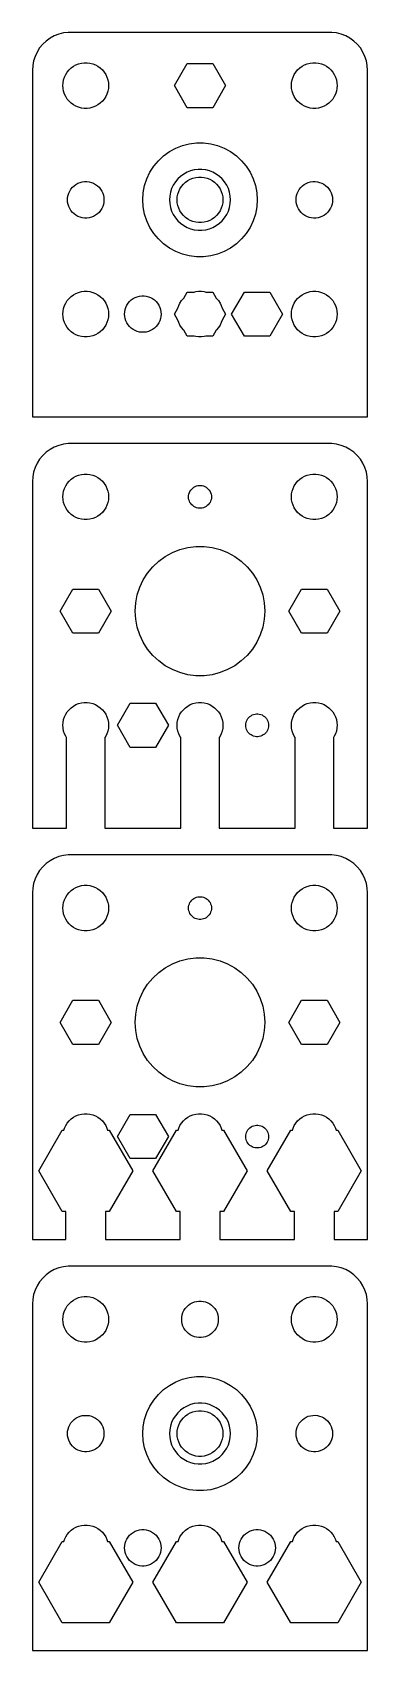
# Model space of a CAD drawing. Header units: metres. Extents: x -22 to 22, y -28 to 184.
import ezdxf

# ---------------------------------------------------------------- set-up
doc = ezdxf.new("R2010")
doc.units = ezdxf.units.M

msp = doc.modelspace()

# ---------------------------------------------------------------- linework, layer by layer
for p, q in [((-20.1871, 182.853), (-20.6448, 182.423)), ((-19.6791, 183.222), (-20.1871, 182.853)), ((-19.1289, 183.524), (-19.6791, 183.222)), ((-18.5451, 183.755), (-19.1289, 183.524)), ((-17.9369, 183.911), (-18.5451, 183.755)), ((-17.3139, 183.99), (-17.9369, 183.911)), ((17.3139, 183.99), (-17.3139, 183.99)), ((17.9369, 183.911), (17.3139, 183.99)), ((18.5451, 183.755), (17.9369, 183.911)), ((19.1289, 183.524), (18.5451, 183.755)), ((19.6791, 183.222), (19.1289, 183.524)), ((20.1871, 182.853), (19.6791, 183.222)), ((20.6448, 182.423), (20.1871, 182.853)), ((-21.6489, 180.841), (-21.8429, 180.243)), ((-21.3815, 181.409), (-21.6489, 180.841)), ((-21.0451, 181.939), (-21.3815, 181.409)), ((-20.6448, 182.423), (-21.0451, 181.939)), ((21.0451, 181.939), (20.6448, 182.423)), ((21.3815, 181.409), (21.0451, 181.939)), ((21.6489, 180.841), (21.3815, 181.409)), ((21.8429, 180.243), (21.6489, 180.841)), ((-21.9606, 179.627), (-22, 179)), ((-22, 179), (-22, 133.5)), ((-21.8429, 180.243), (-21.9606, 179.627)), ((-17.6289, 178.445), (-17.427, 178.763)), ((-17.427, 178.763), (-17.1869, 179.054)), ((-17.1869, 179.054), (-16.9123, 179.312)), ((-16.9123, 179.312), (-16.6075, 179.533)), ((-16.6075, 179.533), (-16.2773, 179.714)), ((-16.2773, 179.714), (-15.927, 179.853)), ((-15.927, 179.853), (-15.5621, 179.947)), ((-15.5621, 179.947), (-15.1884, 179.994)), ((-15.1884, 179.994), (-14.8116, 179.994)), ((-14.8116, 179.994), (-14.4379, 179.947)), ((-14.4379, 179.947), (-14.0729, 179.853)), ((-14.0729, 179.853), (-13.7227, 179.714)), ((-13.7227, 179.714), (-13.3925, 179.533)), ((-13.3925, 179.533), (-13.0877, 179.312)), ((-13.0877, 179.312), (-12.8131, 179.054)), ((-12.8131, 179.054), (-12.5729, 178.763)), ((-12.5729, 178.763), (-12.3711, 178.445)), ((-3.34659, 177), (-1.67329, 179.898)), ((-1.67329, 179.898), (1.67329, 179.898)), ((1.67329, 179.898), (3.34659, 177)), ((12.3711, 178.445), (12.5729, 178.763)), ((12.5729, 178.763), (12.8131, 179.054)), ((12.8131, 179.054), (13.0877, 179.312)), ((13.0877, 179.312), (13.3925, 179.533)), ((13.3925, 179.533), (13.7227, 179.714)), ((13.7227, 179.714), (14.0729, 179.853)), ((14.0729, 179.853), (14.4379, 179.947)), ((14.4379, 179.947), (14.8116, 179.994)), ((14.8116, 179.994), (15.1884, 179.994)), ((15.1884, 179.994), (15.5621, 179.947)), ((15.5621, 179.947), (15.927, 179.853)), ((15.927, 179.853), (16.2773, 179.714)), ((16.2773, 179.714), (16.6075, 179.533)), ((16.6075, 179.533), (16.9123, 179.312)), ((16.9123, 179.312), (17.1869, 179.054)), ((17.1869, 179.054), (17.427, 178.763)), ((17.427, 178.763), (17.6289, 178.445)), ((21.9606, 179.627), (21.8429, 180.243)), ((22, 179), (21.9606, 179.627)), ((22, 133.5), (22, 179)), ((-18, 177), (-17.9763, 177.376)), ((-17.9763, 176.624), (-18, 177)), ((-17.9763, 177.376), (-17.9057, 177.746)), ((-17.9057, 176.254), (-17.9763, 176.624)), ((-17.9057, 177.746), (-17.7893, 178.104)), ((-17.7893, 178.104), (-17.6289, 178.445)), ((-12.3711, 178.445), (-12.2107, 178.104)), ((-12.2107, 178.104), (-12.0942, 177.746)), ((-12.0942, 177.746), (-12.0237, 177.376)), ((-12.0237, 176.624), (-12.0942, 176.254)), ((-12.0237, 177.376), (-12, 177)), ((-12, 177), (-12.0237, 176.624)), ((-1.67329, 174.102), (-3.34659, 177)), ((3.34659, 177), (1.67329, 174.102)), ((12, 177), (12.0237, 177.376)), ((12.0237, 176.624), (12, 177)), ((12.0237, 177.376), (12.0942, 177.746)), ((12.0942, 176.254), (12.0237, 176.624)), ((12.0942, 177.746), (12.2107, 178.104)), ((12.2107, 178.104), (12.3711, 178.445)), ((17.6289, 178.445), (17.7893, 178.104)), ((17.7893, 178.104), (17.9057, 177.746)), ((17.9057, 177.746), (17.9763, 177.376)), ((17.9763, 176.624), (17.9057, 176.254)), ((17.9763, 177.376), (18, 177)), ((18, 177), (17.9763, 176.624)), ((-17.7893, 175.896), (-17.9057, 176.254)), ((-17.6289, 175.555), (-17.7893, 175.896)), ((-17.427, 175.237), (-17.6289, 175.555)), ((-17.1869, 174.946), (-17.427, 175.237)), ((-16.9123, 174.688), (-17.1869, 174.946)), ((-16.6075, 174.467), (-16.9123, 174.688)), ((-16.2773, 174.286), (-16.6075, 174.467)), ((-15.927, 174.147), (-16.2773, 174.286)), ((-13.7227, 174.286), (-14.0729, 174.147)), ((-13.3925, 174.467), (-13.7227, 174.286)), ((-13.0877, 174.688), (-13.3925, 174.467)), ((-12.8131, 174.946), (-13.0877, 174.688)), ((-12.5729, 175.237), (-12.8131, 174.946)), ((-12.3711, 175.555), (-12.5729, 175.237)), ((-12.2107, 175.896), (-12.3711, 175.555)), ((-12.0942, 176.254), (-12.2107, 175.896)), ((12.2107, 175.896), (12.0942, 176.254)), ((12.3711, 175.555), (12.2107, 175.896)), ((12.5729, 175.237), (12.3711, 175.555)), ((12.8131, 174.946), (12.5729, 175.237)), ((13.0877, 174.688), (12.8131, 174.946)), ((13.3925, 174.467), (13.0877, 174.688)), ((13.7227, 174.286), (13.3925, 174.467)), ((14.0729, 174.147), (13.7227, 174.286)), ((16.2773, 174.286), (15.927, 174.147)), ((16.6075, 174.467), (16.2773, 174.286)), ((16.9123, 174.688), (16.6075, 174.467)), ((17.1869, 174.946), (16.9123, 174.688)), ((17.427, 175.237), (17.1869, 174.946)), ((17.6289, 175.555), (17.427, 175.237)), ((17.7893, 175.896), (17.6289, 175.555)), ((17.9057, 176.254), (17.7893, 175.896)), ((-15.5621, 174.053), (-15.927, 174.147)), ((-15.1884, 174.006), (-15.5621, 174.053)), ((-14.8116, 174.006), (-15.1884, 174.006)), ((-14.4379, 174.053), (-14.8116, 174.006)), ((-14.0729, 174.147), (-14.4379, 174.053)), ((1.67329, 174.102), (-1.67329, 174.102)), ((14.4379, 174.053), (14.0729, 174.147)), ((14.8116, 174.006), (14.4379, 174.053)), ((15.1884, 174.006), (14.8116, 174.006)), ((15.5621, 174.053), (15.1884, 174.006)), ((15.927, 174.147), (15.5621, 174.053)), ((-4.78067, 167.779), (-4.01869, 168.332)), ((-4.01869, 168.332), (-3.19334, 168.786)), ((-3.19334, 168.786), (-2.31763, 169.133)), ((-2.31763, 169.133), (-1.40535, 169.367)), ((-1.40535, 169.367), (-0.470917, 169.485)), ((-0.470917, 169.485), (0.470917, 169.485)), ((0.470917, 169.485), (1.40535, 169.367)), ((1.40535, 169.367), (2.31763, 169.133)), ((2.31763, 169.133), (3.19334, 168.786)), ((3.19334, 168.786), (4.01869, 168.332)), ((4.01869, 168.332), (4.78067, 167.779)), ((-6.5723, 165.613), (-6.06763, 166.408)), ((-6.06763, 166.408), (-5.46725, 167.134)), ((-5.46725, 167.134), (-4.78067, 167.779)), ((-1.23605, 165.804), (-1.70311, 165.619)), ((-0.749512, 165.929), (-1.23605, 165.804)), ((-0.25116, 165.992), (-0.749512, 165.929)), ((0.25116, 165.992), (-0.25116, 165.992)), ((0.749512, 165.929), (0.25116, 165.992)), ((1.23605, 165.804), (0.749512, 165.929)), ((1.70311, 165.619), (1.23605, 165.804)), ((4.78067, 167.779), (5.46725, 167.134)), ((5.46725, 167.134), (6.06763, 166.408)), ((6.06763, 166.408), (6.5723, 165.613)), ((-16.9416, 163.411), (-16.7495, 163.643)), ((-16.7495, 163.643), (-16.5298, 163.849)), ((-16.5298, 163.849), (-16.286, 164.026)), ((-16.286, 164.026), (-16.0219, 164.172)), ((-16.0219, 164.172), (-15.7416, 164.283)), ((-15.7416, 164.283), (-15.4497, 164.357)), ((-15.4497, 164.357), (-15.1507, 164.395)), ((-15.1507, 164.395), (-14.8493, 164.395)), ((-14.8493, 164.395), (-14.5503, 164.357)), ((-14.5503, 164.357), (-14.2583, 164.283)), ((-14.2583, 164.283), (-13.9781, 164.172)), ((-13.9781, 164.172), (-13.714, 164.026)), ((-13.714, 164.026), (-13.4702, 163.849)), ((-13.4702, 163.849), (-13.2505, 163.643)), ((-13.2505, 163.643), (-13.0583, 163.411)), ((-7.44086, 162.94), (-7.26436, 163.865)), ((-7.26436, 163.865), (-6.97331, 164.761)), ((-6.97331, 164.761), (-6.5723, 165.613)), ((-3.50522, 163.927), (-3.7191, 163.472)), ((-3.23605, 164.351), (-3.50522, 163.927)), ((-2.91586, 164.738), (-3.23605, 164.351)), ((-2.54968, 165.082), (-2.91586, 164.738)), ((-2.62891, 163.445), (-2.42705, 163.763)), ((-2.1433, 165.377), (-2.54968, 165.082)), ((-2.42705, 163.763), (-2.1869, 164.054)), ((-2.1869, 164.054), (-1.91226, 164.312)), ((-1.70311, 165.619), (-2.1433, 165.377)), ((-1.91226, 164.312), (-1.60747, 164.533)), ((-1.60747, 164.533), (-1.27733, 164.714)), ((-1.27733, 164.714), (-0.927048, 164.853)), ((-0.927048, 164.853), (-0.562134, 164.947)), ((-0.562134, 164.947), (-0.18837, 164.994)), ((-0.18837, 164.994), (0.18837, 164.994)), ((0.18837, 164.994), (0.562134, 164.947)), ((0.562134, 164.947), (0.927048, 164.853)), ((0.927048, 164.853), (1.27733, 164.714)), ((1.27733, 164.714), (1.60747, 164.533)), ((1.60747, 164.533), (1.91226, 164.312)), ((2.1433, 165.377), (1.70311, 165.619)), ((1.91226, 164.312), (2.1869, 164.054)), ((2.54968, 165.082), (2.1433, 165.377)), ((2.1869, 164.054), (2.42705, 163.763)), ((2.42705, 163.763), (2.62891, 163.445)), ((2.91586, 164.738), (2.54968, 165.082)), ((3.23605, 164.351), (2.91586, 164.738)), ((3.50522, 163.927), (3.23605, 164.351)), ((3.7191, 163.472), (3.50522, 163.927)), ((6.5723, 165.613), (6.97331, 164.761)), ((6.97331, 164.761), (7.26436, 163.865)), ((7.26436, 163.865), (7.44086, 162.94)), ((13.2164, 163.606), (13.4318, 163.817)), ((13.4318, 163.817), (13.6719, 163.999)), ((13.6719, 163.999), (13.9329, 164.15)), ((13.9329, 164.15), (14.2107, 164.266)), ((14.2107, 164.266), (14.501, 164.348)), ((14.501, 164.348), (14.7992, 164.392)), ((14.7992, 164.392), (15.1005, 164.398)), ((15.1005, 164.398), (15.4002, 164.366)), ((15.4002, 164.366), (15.6937, 164.298)), ((15.6937, 164.298), (15.9762, 164.193)), ((15.9762, 164.193), (16.2433, 164.053)), ((16.2433, 164.053), (16.4908, 163.881)), ((16.4908, 163.881), (16.7147, 163.679)), ((16.7147, 163.679), (16.9117, 163.451)), ((-17.4, 162), (-17.3811, 162.301)), ((-17.3811, 161.699), (-17.4, 162)), ((-17.3811, 162.301), (-17.3246, 162.597)), ((-17.3246, 161.403), (-17.3811, 161.699)), ((-17.3246, 162.597), (-17.2315, 162.883)), ((-17.2315, 162.883), (-17.1031, 163.156)), ((-17.1031, 163.156), (-16.9416, 163.411)), ((-13.0583, 163.411), (-12.8969, 163.156)), ((-12.8969, 163.156), (-12.7685, 162.883)), ((-12.7685, 162.883), (-12.6754, 162.597)), ((-12.6754, 162.597), (-12.6189, 162.301)), ((-12.6189, 161.699), (-12.6754, 161.403)), ((-12.6189, 162.301), (-12.6, 162)), ((-12.6, 162), (-12.6189, 161.699)), ((-7.5, 162), (-7.44086, 162.94)), ((-7.44086, 161.06), (-7.5, 162)), ((-3.96844, 162.501), (-4, 162)), ((-4, 162), (-3.96844, 161.499)), ((-3.87433, 162.995), (-3.96844, 162.501)), ((-3.96844, 161.499), (-3.87433, 161.005)), ((-3.7191, 163.472), (-3.87433, 162.995)), ((-3, 162), (-2.97633, 162.376)), ((-2.97633, 161.624), (-3, 162)), ((-2.97633, 162.376), (-2.90575, 162.746)), ((-2.90575, 161.254), (-2.97633, 161.624)), ((-2.90575, 162.746), (-2.78932, 163.104)), ((-2.78932, 163.104), (-2.62891, 163.445)), ((2.62891, 163.445), (2.78932, 163.104)), ((2.78932, 163.104), (2.90575, 162.746)), ((2.90575, 162.746), (2.97633, 162.376)), ((2.97633, 161.624), (2.90575, 161.254)), ((2.97633, 162.376), (3, 162)), ((3, 162), (2.97633, 161.624)), ((3.87433, 162.995), (3.7191, 163.472)), ((3.96844, 162.501), (3.87433, 162.995)), ((3.87433, 161.005), (3.96844, 161.499)), ((4, 162), (3.96844, 162.501)), ((3.96844, 161.499), (4, 162)), ((7.44086, 162.94), (7.5, 162)), ((7.5, 162), (7.44086, 161.06)), ((12.6005, 161.95), (12.6131, 162.251)), ((12.6257, 161.649), (12.6005, 161.95)), ((12.6131, 162.251), (12.6634, 162.548)), ((12.6884, 161.355), (12.6257, 161.649)), ((12.6634, 162.548), (12.7505, 162.837)), ((12.7505, 162.837), (12.8731, 163.112)), ((12.8731, 163.112), (13.0292, 163.37)), ((13.0292, 163.37), (13.2164, 163.606)), ((16.9117, 163.451), (17.0785, 163.2)), ((17.0785, 163.2), (17.2125, 162.93)), ((17.2125, 162.93), (17.3116, 162.645)), ((17.3116, 162.645), (17.3743, 162.351)), ((17.3868, 161.749), (17.3366, 161.452)), ((17.3743, 162.351), (17.3995, 162.05)), ((17.3995, 162.05), (17.3868, 161.749)), ((-17.2315, 161.117), (-17.3246, 161.403)), ((-17.1031, 160.844), (-17.2315, 161.117)), ((-16.9416, 160.589), (-17.1031, 160.844)), ((-16.7495, 160.357), (-16.9416, 160.589)), ((-16.5298, 160.151), (-16.7495, 160.357)), ((-16.286, 159.974), (-16.5298, 160.151)), ((-16.0219, 159.828), (-16.286, 159.974)), ((-15.7416, 159.717), (-16.0219, 159.828)), ((-15.4497, 159.643), (-15.7416, 159.717)), ((-15.1507, 159.605), (-15.4497, 159.643)), ((-14.8493, 159.605), (-15.1507, 159.605)), ((-14.5503, 159.643), (-14.8493, 159.605)), ((-14.2583, 159.717), (-14.5503, 159.643)), ((-13.9781, 159.828), (-14.2583, 159.717)), ((-13.714, 159.974), (-13.9781, 159.828)), ((-13.4702, 160.151), (-13.714, 159.974)), ((-13.2505, 160.357), (-13.4702, 160.151)), ((-13.0583, 160.589), (-13.2505, 160.357)), ((-12.8969, 160.844), (-13.0583, 160.589)), ((-12.7685, 161.117), (-12.8969, 160.844)), ((-12.6754, 161.403), (-12.7685, 161.117)), ((-7.26436, 160.135), (-7.44086, 161.06)), ((-6.97331, 159.239), (-7.26436, 160.135)), ((-3.87433, 161.005), (-3.7191, 160.528)), ((-3.7191, 160.528), (-3.50522, 160.073)), ((-3.50522, 160.073), (-3.23605, 159.649)), ((-3.23605, 159.649), (-2.91586, 159.262)), ((-2.78932, 160.896), (-2.90575, 161.254)), ((-2.62891, 160.555), (-2.78932, 160.896)), ((-2.42705, 160.237), (-2.62891, 160.555)), ((-2.1869, 159.946), (-2.42705, 160.237)), ((-1.91226, 159.688), (-2.1869, 159.946)), ((-1.60747, 159.467), (-1.91226, 159.688)), ((-1.27733, 159.286), (-1.60747, 159.467)), ((1.60747, 159.467), (1.27733, 159.286)), ((1.91226, 159.688), (1.60747, 159.467)), ((2.1869, 159.946), (1.91226, 159.688)), ((2.42705, 160.237), (2.1869, 159.946)), ((2.62891, 160.555), (2.42705, 160.237)), ((2.78932, 160.896), (2.62891, 160.555)), ((2.90575, 161.254), (2.78932, 160.896)), ((2.91586, 159.262), (3.23605, 159.649)), ((3.23605, 159.649), (3.50522, 160.073)), ((3.50522, 160.073), (3.7191, 160.528)), ((3.7191, 160.528), (3.87433, 161.005)), ((7.26436, 160.135), (6.97331, 159.239)), ((7.44086, 161.06), (7.26436, 160.135)), ((12.7875, 161.07), (12.6884, 161.355)), ((12.9215, 160.8), (12.7875, 161.07)), ((13.0883, 160.549), (12.9215, 160.8)), ((13.2853, 160.321), (13.0883, 160.549)), ((13.5092, 160.119), (13.2853, 160.321)), ((13.7567, 159.947), (13.5092, 160.119)), ((14.0238, 159.807), (13.7567, 159.947)), ((14.3063, 159.702), (14.0238, 159.807)), ((14.5997, 159.634), (14.3063, 159.702)), ((14.8995, 159.602), (14.5997, 159.634)), ((15.2008, 159.608), (14.8995, 159.602)), ((15.499, 159.652), (15.2008, 159.608)), ((15.7893, 159.734), (15.499, 159.652)), ((16.0671, 159.85), (15.7893, 159.734)), ((16.3281, 160.001), (16.0671, 159.85)), ((16.5682, 160.183), (16.3281, 160.001)), ((16.7835, 160.394), (16.5682, 160.183)), ((16.9707, 160.63), (16.7835, 160.394)), ((17.1269, 160.888), (16.9707, 160.63)), ((17.2495, 161.163), (17.1269, 160.888)), ((17.3366, 161.452), (17.2495, 161.163)), ((-6.5723, 158.387), (-6.97331, 159.239)), ((-6.06763, 157.592), (-6.5723, 158.387)), ((-5.46725, 156.866), (-6.06763, 157.592)), ((-2.91586, 159.262), (-2.54968, 158.918)), ((-2.54968, 158.918), (-2.1433, 158.623)), ((-2.1433, 158.623), (-1.70311, 158.381)), ((-1.70311, 158.381), (-1.23605, 158.196)), ((-0.927048, 159.147), (-1.27733, 159.286)), ((-1.23605, 158.196), (-0.749512, 158.071)), ((-0.562134, 159.053), (-0.927048, 159.147)), ((-0.749512, 158.071), (-0.25116, 158.008)), ((-0.18837, 159.006), (-0.562134, 159.053)), ((-0.25116, 158.008), (0.25116, 158.008)), ((0.18837, 159.006), (-0.18837, 159.006)), ((0.562134, 159.053), (0.18837, 159.006)), ((0.25116, 158.008), (0.749512, 158.071)), ((0.927048, 159.147), (0.562134, 159.053)), ((0.749512, 158.071), (1.23605, 158.196)), ((1.27733, 159.286), (0.927048, 159.147)), ((1.23605, 158.196), (1.70311, 158.381)), ((1.70311, 158.381), (2.1433, 158.623)), ((2.1433, 158.623), (2.54968, 158.918)), ((2.54968, 158.918), (2.91586, 159.262)), ((6.06763, 157.592), (5.46725, 156.866)), ((6.5723, 158.387), (6.06763, 157.592)), ((6.97331, 159.239), (6.5723, 158.387)), ((-4.78067, 156.221), (-5.46725, 156.866)), ((-4.01869, 155.668), (-4.78067, 156.221)), ((-3.19334, 155.214), (-4.01869, 155.668)), ((-2.31763, 154.867), (-3.19334, 155.214)), ((3.19334, 155.214), (2.31763, 154.867)), ((4.01869, 155.668), (3.19334, 155.214)), ((4.78067, 156.221), (4.01869, 155.668)), ((5.46725, 156.866), (4.78067, 156.221)), ((-1.40535, 154.633), (-2.31763, 154.867)), ((-0.470917, 154.515), (-1.40535, 154.633)), ((0.470917, 154.515), (-0.470917, 154.515)), ((1.40535, 154.633), (0.470917, 154.515)), ((2.31763, 154.867), (1.40535, 154.633)), ((-17.6289, 148.445), (-17.427, 148.763)), ((-17.427, 148.763), (-17.1869, 149.054)), ((-17.1869, 149.054), (-16.9123, 149.312)), ((-16.9123, 149.312), (-16.6075, 149.533)), ((-16.6075, 149.533), (-16.2773, 149.714)), ((-16.2773, 149.714), (-15.927, 149.853)), ((-15.927, 149.853), (-15.5621, 149.947)), ((-15.5621, 149.947), (-15.1884, 149.994)), ((-15.1884, 149.994), (-14.8116, 149.994)), ((-14.8116, 149.994), (-14.4379, 149.947)), ((-14.4379, 149.947), (-14.0729, 149.853)), ((-14.0729, 149.853), (-13.7227, 149.714)), ((-13.7227, 149.714), (-13.3925, 149.533)), ((-13.3925, 149.533), (-13.0877, 149.312)), ((-13.0877, 149.312), (-12.8131, 149.054)), ((-12.8131, 149.054), (-12.5729, 148.763)), ((-12.5729, 148.763), (-12.3711, 148.445)), ((-9.24951, 148.643), (-9.02982, 148.849)), ((-9.02982, 148.849), (-8.78598, 149.026)), ((-8.78598, 149.026), (-8.52187, 149.172)), ((-8.52187, 149.172), (-8.24164, 149.283)), ((-8.24164, 149.283), (-7.94971, 149.357)), ((-7.94971, 149.357), (-7.6507, 149.395)), ((-7.6507, 149.395), (-7.34929, 149.395)), ((-7.34929, 149.395), (-7.05028, 149.357)), ((-7.05028, 149.357), (-6.75835, 149.283)), ((-6.75835, 149.283), (-6.47812, 149.172)), ((-6.47812, 149.172), (-6.214, 149.026)), ((-6.214, 149.026), (-5.97017, 148.849)), ((-5.97017, 148.849), (-5.75047, 148.643)), ((-2.62891, 148.445), (-2.42705, 148.763)), ((-2.42705, 148.763), (-2.1869, 149.054)), ((-2.1869, 149.054), (-2.13014, 149.107)), ((-2.13014, 149.107), (-1.67328, 149.898)), ((-1.67328, 149.898), (-0.751511, 149.898)), ((-0.751511, 149.898), (-0.562134, 149.947)), ((-0.562134, 149.947), (-0.18837, 149.994)), ((-0.18837, 149.994), (0.18837, 149.994)), ((0.18837, 149.994), (0.562134, 149.947)), ((0.562134, 149.947), (0.751511, 149.898)), ((0.751511, 149.898), (1.67329, 149.898)), ((1.67329, 149.898), (2.13014, 149.107)), ((2.13014, 149.107), (2.1869, 149.054)), ((2.1869, 149.054), (2.42705, 148.763)), ((2.42705, 148.763), (2.62891, 148.445)), ((4.15341, 147), (5.82671, 149.898)), ((5.82671, 149.898), (9.17329, 149.898)), ((9.17329, 149.898), (10.8466, 147)), ((12.3711, 148.445), (12.5729, 148.763)), ((12.5729, 148.763), (12.8131, 149.054)), ((12.8131, 149.054), (13.0877, 149.312)), ((13.0877, 149.312), (13.3925, 149.533)), ((13.3925, 149.533), (13.7227, 149.714)), ((13.7227, 149.714), (14.0729, 149.853)), ((14.0729, 149.853), (14.4379, 149.947)), ((14.4379, 149.947), (14.8116, 149.994)), ((14.8116, 149.994), (15.1884, 149.994)), ((15.1884, 149.994), (15.5621, 149.947)), ((15.5621, 149.947), (15.927, 149.853)), ((15.927, 149.853), (16.2773, 149.714)), ((16.2773, 149.714), (16.6075, 149.533)), ((16.6075, 149.533), (16.9123, 149.312)), ((16.9123, 149.312), (17.1869, 149.054)), ((17.1869, 149.054), (17.427, 148.763)), ((17.427, 148.763), (17.6289, 148.445)), ((-18, 147), (-17.9763, 147.376)), ((-17.9763, 146.624), (-18, 147)), ((-17.9763, 147.376), (-17.9057, 147.746)), ((-17.9057, 146.254), (-17.9763, 146.624)), ((-17.9057, 147.746), (-17.7893, 148.104)), ((-17.7893, 148.104), (-17.6289, 148.445)), ((-12.3711, 148.445), (-12.2107, 148.104)), ((-12.2107, 148.104), (-12.0942, 147.746)), ((-12.0942, 147.746), (-12.0237, 147.376)), ((-12.0237, 146.624), (-12.0942, 146.254)), ((-12.0237, 147.376), (-12, 147)), ((-12, 147), (-12.0237, 146.624)), ((-9.89999, 147), (-9.88107, 147.301)), ((-9.88107, 146.699), (-9.89999, 147)), ((-9.88107, 147.301), (-9.82458, 147.597)), ((-9.82458, 146.403), (-9.88107, 146.699)), ((-9.82458, 147.597), (-9.73146, 147.883)), ((-9.73146, 147.883), (-9.60313, 148.156)), ((-9.60313, 148.156), (-9.44164, 148.411)), ((-9.44164, 148.411), (-9.24951, 148.643)), ((-5.75047, 148.643), (-5.55835, 148.411)), ((-5.55835, 148.411), (-5.39685, 148.156)), ((-5.39685, 148.156), (-5.26852, 147.883)), ((-5.26852, 147.883), (-5.1754, 147.597)), ((-5.1754, 147.597), (-5.11891, 147.301)), ((-5.11891, 146.699), (-5.1754, 146.403)), ((-5.11891, 147.301), (-5.09999, 147)), ((-5.09999, 147), (-5.11891, 146.699)), ((-3.34657, 147), (-2.89275, 147.786)), ((-2.89275, 146.214), (-3.34657, 147)), ((-2.89275, 147.786), (-2.78932, 148.104)), ((-2.78932, 148.104), (-2.62891, 148.445)), ((2.62891, 148.445), (2.78932, 148.104)), ((2.78932, 148.104), (2.89275, 147.786)), ((2.89275, 147.786), (3.34657, 147)), ((3.34657, 147), (2.89275, 146.214)), ((5.82671, 144.102), (4.15341, 147)), ((10.8466, 147), (9.17329, 144.102)), ((12, 147), (12.0237, 147.376)), ((12.0237, 146.624), (12, 147)), ((12.0237, 147.376), (12.0942, 147.746)), ((12.0942, 146.254), (12.0237, 146.624)), ((12.0942, 147.746), (12.2107, 148.104)), ((12.2107, 148.104), (12.3711, 148.445)), ((17.6289, 148.445), (17.7893, 148.104)), ((17.7893, 148.104), (17.9057, 147.746)), ((17.9057, 147.746), (17.9763, 147.376)), ((17.9763, 146.624), (17.9057, 146.254)), ((17.9763, 147.376), (18, 147)), ((18, 147), (17.9763, 146.624)), ((-17.7893, 145.896), (-17.9057, 146.254)), ((-17.6289, 145.555), (-17.7893, 145.896)), ((-17.427, 145.237), (-17.6289, 145.555)), ((-17.1869, 144.946), (-17.427, 145.237)), ((-16.9123, 144.688), (-17.1869, 144.946)), ((-16.6075, 144.467), (-16.9123, 144.688)), ((-13.0877, 144.688), (-13.3925, 144.467)), ((-12.8131, 144.946), (-13.0877, 144.688)), ((-12.5729, 145.237), (-12.8131, 144.946)), ((-12.3711, 145.555), (-12.5729, 145.237)), ((-12.2107, 145.896), (-12.3711, 145.555)), ((-12.0942, 146.254), (-12.2107, 145.896)), ((-9.73146, 146.117), (-9.82458, 146.403)), ((-9.60313, 145.844), (-9.73146, 146.117)), ((-9.44164, 145.589), (-9.60313, 145.844)), ((-9.24951, 145.357), (-9.44164, 145.589)), ((-9.02982, 145.151), (-9.24951, 145.357)), ((-8.78598, 144.974), (-9.02982, 145.151)), ((-8.52187, 144.828), (-8.78598, 144.974)), ((-8.24164, 144.717), (-8.52187, 144.828)), ((-7.94971, 144.643), (-8.24164, 144.717)), ((-7.6507, 144.605), (-7.94971, 144.643)), ((-7.34929, 144.605), (-7.6507, 144.605)), ((-7.05028, 144.643), (-7.34929, 144.605)), ((-6.75835, 144.717), (-7.05028, 144.643)), ((-6.47812, 144.828), (-6.75835, 144.717)), ((-6.214, 144.974), (-6.47812, 144.828)), ((-5.97017, 145.151), (-6.214, 144.974)), ((-5.75047, 145.357), (-5.97017, 145.151)), ((-5.55835, 145.589), (-5.75047, 145.357)), ((-5.39685, 145.844), (-5.55835, 145.589)), ((-5.26852, 146.117), (-5.39685, 145.844)), ((-5.1754, 146.403), (-5.26852, 146.117)), ((-2.78932, 145.896), (-2.89275, 146.214)), ((-2.62891, 145.555), (-2.78932, 145.896)), ((-2.42705, 145.237), (-2.62891, 145.555)), ((-2.1869, 144.946), (-2.42705, 145.237)), ((-2.13014, 144.893), (-2.1869, 144.946)), ((-1.67329, 144.102), (-2.13014, 144.893)), ((2.13014, 144.893), (1.67328, 144.102)), ((2.1869, 144.946), (2.13014, 144.893)), ((2.42705, 145.237), (2.1869, 144.946)), ((2.62891, 145.555), (2.42705, 145.237)), ((2.78932, 145.896), (2.62891, 145.555)), ((2.89275, 146.214), (2.78932, 145.896)), ((12.2107, 145.896), (12.0942, 146.254)), ((12.3711, 145.555), (12.2107, 145.896)), ((12.5729, 145.237), (12.3711, 145.555)), ((12.8131, 144.946), (12.5729, 145.237)), ((13.0877, 144.688), (12.8131, 144.946)), ((13.3925, 144.467), (13.0877, 144.688)), ((16.9123, 144.688), (16.6075, 144.467)), ((17.1869, 144.946), (16.9123, 144.688)), ((17.427, 145.237), (17.1869, 144.946)), ((17.6289, 145.555), (17.427, 145.237)), ((17.7893, 145.896), (17.6289, 145.555)), ((17.9057, 146.254), (17.7893, 145.896)), ((-16.2773, 144.286), (-16.6075, 144.467)), ((-15.927, 144.147), (-16.2773, 144.286)), ((-15.5621, 144.053), (-15.927, 144.147)), ((-15.1884, 144.006), (-15.5621, 144.053)), ((-14.8116, 144.006), (-15.1884, 144.006)), ((-14.4379, 144.053), (-14.8116, 144.006)), ((-14.0729, 144.147), (-14.4379, 144.053)), ((-13.7227, 144.286), (-14.0729, 144.147)), ((-13.3925, 144.467), (-13.7227, 144.286)), ((-0.751511, 144.102), (-1.67329, 144.102)), ((-0.562134, 144.053), (-0.751511, 144.102)), ((-0.18837, 144.006), (-0.562134, 144.053)), ((0.18837, 144.006), (-0.18837, 144.006)), ((0.562134, 144.053), (0.18837, 144.006)), ((0.751511, 144.102), (0.562134, 144.053)), ((1.67328, 144.102), (0.751511, 144.102)), ((9.17329, 144.102), (5.82671, 144.102)), ((13.7227, 144.286), (13.3925, 144.467)), ((14.0729, 144.147), (13.7227, 144.286)), ((14.4379, 144.053), (14.0729, 144.147)), ((14.8116, 144.006), (14.4379, 144.053)), ((15.1884, 144.006), (14.8116, 144.006)), ((15.5621, 144.053), (15.1884, 144.006)), ((15.927, 144.147), (15.5621, 144.053)), ((16.2773, 144.286), (15.927, 144.147)), ((16.6075, 144.467), (16.2773, 144.286)), ((-22, 133.5), (22, 133.5)), ((-18.5451, 129.755), (-19.1289, 129.524)), ((-17.9369, 129.911), (-18.5451, 129.755)), ((-17.3139, 129.99), (-17.9369, 129.911)), ((17.3139, 129.99), (-17.3139, 129.99)), ((17.9369, 129.911), (17.3139, 129.99)), ((18.5451, 129.755), (17.9369, 129.911)), ((19.1289, 129.524), (18.5451, 129.755)), ((-21.0451, 127.939), (-21.3815, 127.409)), ((-20.6448, 128.423), (-21.0451, 127.939)), ((-20.1871, 128.853), (-20.6448, 128.423)), ((-19.6791, 129.222), (-20.1871, 128.853)), ((-19.1289, 129.524), (-19.6791, 129.222)), ((19.6791, 129.222), (19.1289, 129.524)), ((20.1871, 128.853), (19.6791, 129.222)), ((20.6448, 128.423), (20.1871, 128.853)), ((21.0451, 127.939), (20.6448, 128.423)), ((21.3815, 127.409), (21.0451, 127.939)), ((-21.9606, 125.627), (-22, 125)), ((-21.8429, 126.243), (-21.9606, 125.627)), ((-21.6489, 126.841), (-21.8429, 126.243)), ((-21.3815, 127.409), (-21.6489, 126.841)), ((-16.9123, 125.312), (-16.6075, 125.533)), ((-16.6075, 125.533), (-16.2773, 125.714)), ((-16.2773, 125.714), (-15.927, 125.853)), ((-15.927, 125.853), (-15.5621, 125.947)), ((-15.5621, 125.947), (-15.1884, 125.994)), ((-15.1884, 125.994), (-14.8116, 125.994)), ((-14.8116, 125.994), (-14.4379, 125.947)), ((-14.4379, 125.947), (-14.0729, 125.853)), ((-14.0729, 125.853), (-13.7227, 125.714)), ((-13.7227, 125.714), (-13.3925, 125.533)), ((-13.3925, 125.533), (-13.0877, 125.312)), ((13.0877, 125.312), (13.3925, 125.533)), ((13.3925, 125.533), (13.7227, 125.714)), ((13.7227, 125.714), (14.0729, 125.853)), ((14.0729, 125.853), (14.4379, 125.947)), ((14.4379, 125.947), (14.8116, 125.994)), ((14.8116, 125.994), (15.1884, 125.994)), ((15.1884, 125.994), (15.5621, 125.947)), ((15.5621, 125.947), (15.927, 125.853)), ((15.927, 125.853), (16.2773, 125.714)), ((16.2773, 125.714), (16.6075, 125.533)), ((16.6075, 125.533), (16.9123, 125.312)), ((21.6489, 126.841), (21.3815, 127.409)), ((21.8429, 126.243), (21.6489, 126.841)), ((21.9606, 125.627), (21.8429, 126.243)), ((22, 125), (21.9606, 125.627)), ((-22, 125), (-22, 79.5)), ((-18, 123), (-17.9763, 123.376)), ((-17.9763, 123.376), (-17.9057, 123.746)), ((-17.9057, 123.746), (-17.7893, 124.104)), ((-17.7893, 124.104), (-17.6289, 124.445)), ((-17.6289, 124.445), (-17.427, 124.763)), ((-17.427, 124.763), (-17.1869, 125.054)), ((-17.1869, 125.054), (-16.9123, 125.312)), ((-13.0877, 125.312), (-12.8131, 125.054)), ((-12.8131, 125.054), (-12.5729, 124.763)), ((-12.5729, 124.763), (-12.3711, 124.445)), ((-12.3711, 124.445), (-12.2107, 124.104)), ((-12.2107, 124.104), (-12.0942, 123.746)), ((-12.0942, 123.746), (-12.0237, 123.376)), ((-12.0237, 123.376), (-12, 123)), ((-1.48816, 123.188), (-1.45287, 123.373)), ((-1.45287, 123.373), (-1.39465, 123.552)), ((-1.39465, 123.552), (-1.31445, 123.723)), ((-1.31445, 123.723), (-1.21352, 123.882)), ((-1.21352, 123.882), (-1.09344, 124.027)), ((-1.09344, 124.027), (-0.956131, 124.156)), ((-0.956131, 124.156), (-0.803726, 124.266)), ((-0.803726, 124.266), (-0.638657, 124.357)), ((-0.638657, 124.357), (-0.463516, 124.427)), ((-0.463516, 124.427), (-0.281067, 124.473)), ((-0.281067, 124.473), (-0.094177, 124.497)), ((-0.094177, 124.497), (0.094177, 124.497)), ((0.094177, 124.497), (0.281067, 124.473)), ((0.281067, 124.473), (0.463516, 124.427)), ((0.463516, 124.427), (0.638657, 124.357)), ((0.638657, 124.357), (0.803726, 124.266)), ((0.803726, 124.266), (0.956131, 124.156)), ((0.956131, 124.156), (1.09344, 124.027)), ((1.09344, 124.027), (1.21352, 123.882)), ((1.21352, 123.882), (1.31445, 123.723)), ((1.31445, 123.723), (1.39465, 123.552)), ((1.39465, 123.552), (1.45287, 123.373)), ((1.45287, 123.373), (1.48816, 123.188)), ((12, 123), (12.0237, 123.376)), ((12.0237, 123.376), (12.0942, 123.746)), ((12.0942, 123.746), (12.2107, 124.104)), ((12.2107, 124.104), (12.3711, 124.445)), ((12.3711, 124.445), (12.5729, 124.763)), ((12.5729, 124.763), (12.8131, 125.054)), ((12.8131, 125.054), (13.0877, 125.312)), ((16.9123, 125.312), (17.1869, 125.054)), ((17.1869, 125.054), (17.427, 124.763)), ((17.427, 124.763), (17.6289, 124.445)), ((17.6289, 124.445), (17.7893, 124.104)), ((17.7893, 124.104), (17.9057, 123.746)), ((17.9057, 123.746), (17.9763, 123.376)), ((17.9763, 123.376), (18, 123)), ((22, 79.5), (22, 125)), ((-17.9763, 122.624), (-18, 123)), ((-17.9057, 122.254), (-17.9763, 122.624)), ((-17.7893, 121.896), (-17.9057, 122.254)), ((-17.6289, 121.555), (-17.7893, 121.896)), ((-17.427, 121.237), (-17.6289, 121.555)), ((-17.1869, 120.946), (-17.427, 121.237)), ((-12.5729, 121.237), (-12.8131, 120.946)), ((-12.3711, 121.555), (-12.5729, 121.237)), ((-12.2107, 121.896), (-12.3711, 121.555)), ((-12.0942, 122.254), (-12.2107, 121.896)), ((-12.0237, 122.624), (-12.0942, 122.254)), ((-12, 123), (-12.0237, 122.624)), ((-1.5, 123), (-1.48816, 123.188)), ((-1.48816, 122.812), (-1.5, 123)), ((-1.45287, 122.627), (-1.48816, 122.812)), ((-1.39465, 122.448), (-1.45287, 122.627)), ((-1.31445, 122.277), (-1.39465, 122.448)), ((-1.21352, 122.118), (-1.31445, 122.277)), ((-1.09344, 121.973), (-1.21352, 122.118)), ((-0.956131, 121.844), (-1.09344, 121.973)), ((-0.803726, 121.734), (-0.956131, 121.844)), ((-0.638657, 121.643), (-0.803726, 121.734)), ((-0.463516, 121.573), (-0.638657, 121.643)), ((-0.281067, 121.527), (-0.463516, 121.573)), ((-0.094177, 121.503), (-0.281067, 121.527)), ((0.094177, 121.503), (-0.094177, 121.503)), ((0.281067, 121.527), (0.094177, 121.503)), ((0.463516, 121.573), (0.281067, 121.527)), ((0.638657, 121.643), (0.463516, 121.573)), ((0.803726, 121.734), (0.638657, 121.643)), ((0.956131, 121.844), (0.803726, 121.734)), ((1.09344, 121.973), (0.956131, 121.844)), ((1.21352, 122.118), (1.09344, 121.973)), ((1.31445, 122.277), (1.21352, 122.118)), ((1.39465, 122.448), (1.31445, 122.277)), ((1.45287, 122.627), (1.39465, 122.448)), ((1.48816, 122.812), (1.45287, 122.627)), ((1.48816, 123.188), (1.5, 123)), ((1.5, 123), (1.48816, 122.812)), ((12.0237, 122.624), (12, 123)), ((12.0942, 122.254), (12.0237, 122.624)), ((12.2107, 121.896), (12.0942, 122.254)), ((12.3711, 121.555), (12.2107, 121.896)), ((12.5729, 121.237), (12.3711, 121.555)), ((12.8131, 120.946), (12.5729, 121.237)), ((17.427, 121.237), (17.1869, 120.946)), ((17.6289, 121.555), (17.427, 121.237)), ((17.7893, 121.896), (17.6289, 121.555)), ((17.9057, 122.254), (17.7893, 121.896)), ((17.9763, 122.624), (17.9057, 122.254)), ((18, 123), (17.9763, 122.624)), ((-16.9123, 120.688), (-17.1869, 120.946)), ((-16.6075, 120.467), (-16.9123, 120.688)), ((-16.2773, 120.286), (-16.6075, 120.467)), ((-15.927, 120.147), (-16.2773, 120.286)), ((-15.5621, 120.053), (-15.927, 120.147)), ((-15.1884, 120.006), (-15.5621, 120.053)), ((-14.8116, 120.006), (-15.1884, 120.006)), ((-14.4379, 120.053), (-14.8116, 120.006)), ((-14.0729, 120.147), (-14.4379, 120.053)), ((-13.7227, 120.286), (-14.0729, 120.147)), ((-13.3925, 120.467), (-13.7227, 120.286)), ((-13.0877, 120.688), (-13.3925, 120.467)), ((-12.8131, 120.946), (-13.0877, 120.688)), ((13.0877, 120.688), (12.8131, 120.946)), ((13.3925, 120.467), (13.0877, 120.688)), ((13.7227, 120.286), (13.3925, 120.467)), ((14.0729, 120.147), (13.7227, 120.286)), ((14.4379, 120.053), (14.0729, 120.147)), ((14.8116, 120.006), (14.4379, 120.053)), ((15.1884, 120.006), (14.8116, 120.006)), ((15.5621, 120.053), (15.1884, 120.006)), ((15.927, 120.147), (15.5621, 120.053)), ((16.2773, 120.286), (15.927, 120.147)), ((16.6075, 120.467), (16.2773, 120.286)), ((16.9123, 120.688), (16.6075, 120.467)), ((17.1869, 120.946), (16.9123, 120.688)), ((-5.41809, 114.549), (-4.55452, 115.177)), ((-4.55452, 115.177), (-3.61911, 115.691)), ((-3.61911, 115.691), (-2.62663, 116.084)), ((-2.62663, 116.084), (-1.59273, 116.349)), ((-1.59273, 116.349), (-0.533707, 116.483)), ((-0.533707, 116.483), (0.533707, 116.483)), ((0.533707, 116.483), (1.59273, 116.349)), ((1.59273, 116.349), (2.62663, 116.084)), ((2.62663, 116.084), (3.61911, 115.691)), ((3.61911, 115.691), (4.55452, 115.177)), ((4.55452, 115.177), (5.41809, 114.549)), ((-7.44859, 112.095), (-6.87663, 112.996)), ((-6.87663, 112.996), (-6.19623, 113.819)), ((-6.19623, 113.819), (-5.41809, 114.549)), ((5.41809, 114.549), (6.19623, 113.819)), ((6.19623, 113.819), (6.87663, 112.996)), ((6.87663, 112.996), (7.44859, 112.095)), ((-18.3466, 108), (-16.6733, 110.898)), ((-16.6733, 110.898), (-13.3267, 110.898)), ((-13.3267, 110.898), (-11.6534, 108)), ((-8.23296, 110.114), (-7.90309, 111.129)), ((-7.90309, 111.129), (-7.44859, 112.095)), ((7.44859, 112.095), (7.90309, 111.129)), ((7.90309, 111.129), (8.23296, 110.114)), ((11.6534, 108), (13.3267, 110.898)), ((13.3267, 110.898), (16.6733, 110.898)), ((16.6733, 110.898), (18.3466, 108)), ((-8.5, 108), (-8.43297, 109.065)), ((-8.43297, 109.065), (-8.23296, 110.114)), ((8.23296, 110.114), (8.43297, 109.065)), ((8.43297, 109.065), (8.5, 108)), ((-16.6733, 105.102), (-18.3466, 108)), ((-11.6534, 108), (-13.3267, 105.102)), ((-8.43297, 106.935), (-8.5, 108)), ((-8.23296, 105.886), (-8.43297, 106.935)), ((8.43297, 106.935), (8.23296, 105.886)), ((8.5, 108), (8.43297, 106.935)), ((13.3267, 105.102), (11.6534, 108)), ((18.3466, 108), (16.6733, 105.102)), ((-13.3267, 105.102), (-16.6733, 105.102)), ((-7.90309, 104.871), (-8.23296, 105.886)), ((-7.44859, 103.905), (-7.90309, 104.871)), ((7.90309, 104.871), (7.44859, 103.905)), ((8.23296, 105.886), (7.90309, 104.871)), ((16.6733, 105.102), (13.3267, 105.102)), ((-6.87663, 103.004), (-7.44859, 103.905)), ((-6.19623, 102.181), (-6.87663, 103.004)), ((-5.41809, 101.451), (-6.19623, 102.181)), ((6.19623, 102.181), (5.41809, 101.451)), ((6.87663, 103.004), (6.19623, 102.181)), ((7.44859, 103.905), (6.87663, 103.004)), ((-4.55452, 100.823), (-5.41809, 101.451)), ((-3.61911, 100.309), (-4.55452, 100.823)), ((-2.62663, 99.916), (-3.61911, 100.309)), ((-1.59273, 99.6506), (-2.62663, 99.916)), ((2.62663, 99.916), (1.59273, 99.6506)), ((3.61911, 100.309), (2.62663, 99.916)), ((4.55452, 100.823), (3.61911, 100.309)), ((5.41809, 101.451), (4.55452, 100.823)), ((-0.533707, 99.5168), (-1.59273, 99.6506)), ((0.533707, 99.5168), (-0.533707, 99.5168)), ((1.59273, 99.6506), (0.533707, 99.5168)), ((-16.6075, 95.533), (-16.2773, 95.7145)), ((-16.2773, 95.7145), (-15.927, 95.8532)), ((-15.927, 95.8532), (-15.5621, 95.9469)), ((-15.5621, 95.9469), (-15.1884, 95.9941)), ((-15.1884, 95.9941), (-14.8116, 95.9941)), ((-14.8116, 95.9941), (-14.4379, 95.9469)), ((-14.4379, 95.9469), (-14.0729, 95.8532)), ((-14.0729, 95.8532), (-13.7227, 95.7145)), ((-13.7227, 95.7145), (-13.3925, 95.533)), ((-10.8466, 93), (-9.17329, 95.8982)), ((-9.17329, 95.8982), (-5.82671, 95.8982)), ((-5.82671, 95.8982), (-4.15341, 93)), ((-1.60747, 95.533), (-1.27733, 95.7145)), ((-1.27733, 95.7145), (-0.927048, 95.8532)), ((-0.927048, 95.8532), (-0.562134, 95.9469)), ((-0.562134, 95.9469), (-0.18837, 95.9941)), ((-0.18837, 95.9941), (0.18837, 95.9941)), ((0.18837, 95.9941), (0.562134, 95.9469)), ((0.562134, 95.9469), (0.927048, 95.8532)), ((0.927048, 95.8532), (1.27733, 95.7145)), ((1.27733, 95.7145), (1.60747, 95.533)), ((13.3925, 95.533), (13.7227, 95.7145)), ((13.7227, 95.7145), (14.0729, 95.8532)), ((14.0729, 95.8532), (14.4379, 95.9469)), ((14.4379, 95.9469), (14.8116, 95.9941)), ((14.8116, 95.9941), (15.1884, 95.9941)), ((15.1884, 95.9941), (15.5621, 95.9469)), ((15.5621, 95.9469), (15.927, 95.8532)), ((15.927, 95.8532), (16.2773, 95.7145)), ((16.2773, 95.7145), (16.6075, 95.533)), ((-17.9763, 93.376), (-17.9057, 93.7461)), ((-17.9057, 93.7461), (-17.7893, 94.1044)), ((-17.7893, 94.1044), (-17.6289, 94.4453)), ((-17.6289, 94.4453), (-17.427, 94.7634)), ((-17.427, 94.7634), (-17.1869, 95.0536)), ((-17.1869, 95.0536), (-16.9123, 95.3116)), ((-16.9123, 95.3116), (-16.6075, 95.533)), ((-13.3925, 95.533), (-13.0877, 95.3116)), ((-13.0877, 95.3116), (-12.8131, 95.0536)), ((-12.8131, 95.0536), (-12.5729, 94.7634)), ((-12.5729, 94.7634), (-12.3711, 94.4453)), ((-12.3711, 94.4453), (-12.2107, 94.1044)), ((-12.2107, 94.1044), (-12.0942, 93.7461)), ((-12.0942, 93.7461), (-12.0237, 93.376)), ((-2.97633, 93.376), (-2.90575, 93.7461)), ((-2.90575, 93.7461), (-2.78932, 94.1044)), ((-2.78932, 94.1044), (-2.62891, 94.4453)), ((-2.62891, 94.4453), (-2.42705, 94.7634)), ((-2.42705, 94.7634), (-2.1869, 95.0536)), ((-2.1869, 95.0536), (-1.91226, 95.3116)), ((-1.91226, 95.3116), (-1.60747, 95.533)), ((1.60747, 95.533), (1.91226, 95.3116)), ((1.91226, 95.3116), (2.1869, 95.0536)), ((2.1869, 95.0536), (2.42705, 94.7634)), ((2.42705, 94.7634), (2.62891, 94.4453)), ((2.62891, 94.4453), (2.78932, 94.1044)), ((2.78932, 94.1044), (2.90575, 93.7461)), ((2.90575, 93.7461), (2.97633, 93.376)), ((6.04712, 93.373), (6.10533, 93.5522)), ((6.10533, 93.5522), (6.18553, 93.7226)), ((6.18553, 93.7226), (6.28647, 93.8817)), ((6.28647, 93.8817), (6.40654, 94.0268)), ((6.40654, 94.0268), (6.54385, 94.1558)), ((6.54385, 94.1558), (6.69626, 94.2665)), ((6.69626, 94.2665), (6.86133, 94.3573)), ((6.86133, 94.3573), (7.03647, 94.4266)), ((7.03647, 94.4266), (7.21892, 94.4734)), ((7.21892, 94.4734), (7.40581, 94.4971)), ((7.40581, 94.4971), (7.59418, 94.4971)), ((7.59418, 94.4971), (7.78107, 94.4734)), ((7.78107, 94.4734), (7.96352, 94.4266)), ((7.96352, 94.4266), (8.13866, 94.3573)), ((8.13866, 94.3573), (8.30373, 94.2665)), ((8.30373, 94.2665), (8.45613, 94.1558)), ((8.45613, 94.1558), (8.59344, 94.0268)), ((8.59344, 94.0268), (8.71352, 93.8817)), ((8.71352, 93.8817), (8.81445, 93.7226)), ((8.81445, 93.7226), (8.89465, 93.5522)), ((8.89465, 93.5522), (8.95287, 93.373)), ((12.0237, 93.376), (12.0942, 93.7461)), ((12.0942, 93.7461), (12.2107, 94.1044)), ((12.2107, 94.1044), (12.3711, 94.4453)), ((12.3711, 94.4453), (12.5729, 94.7634)), ((12.5729, 94.7634), (12.8131, 95.0536)), ((12.8131, 95.0536), (13.0877, 95.3116)), ((13.0877, 95.3116), (13.3925, 95.533)), ((16.6075, 95.533), (16.9123, 95.3116)), ((16.9123, 95.3116), (17.1869, 95.0536)), ((17.1869, 95.0536), (17.427, 94.7634)), ((17.427, 94.7634), (17.6289, 94.4453)), ((17.6289, 94.4453), (17.7893, 94.1044)), ((17.7893, 94.1044), (17.9057, 93.7461)), ((17.9057, 93.7461), (17.9763, 93.376)), ((-18, 93), (-17.9763, 93.376)), ((-17.9763, 92.624), (-18, 93)), ((-17.9057, 92.2539), (-17.9763, 92.624)), ((-17.7893, 91.8956), (-17.9057, 92.2539)), ((-17.6289, 91.5547), (-17.7893, 91.8956)), ((-17.5307, 91.4), (-17.6289, 91.5547)), ((-17.5307, 79.5), (-17.5307, 91.4)), ((-12.3711, 91.5547), (-12.4693, 91.4)), ((-12.4693, 91.4), (-12.4693, 79.5)), ((-12.2107, 91.8956), (-12.3711, 91.5547)), ((-12.0942, 92.2539), (-12.2107, 91.8956)), ((-12.0237, 92.624), (-12.0942, 92.2539)), ((-12.0237, 93.376), (-12, 93)), ((-12, 93), (-12.0237, 92.624)), ((-9.17329, 90.1018), (-10.8466, 93)), ((-4.15341, 93), (-5.82671, 90.1018)), ((-3, 93), (-2.97633, 93.376)), ((-2.97633, 92.624), (-3, 93)), ((-2.90575, 92.2539), (-2.97633, 92.624)), ((-2.78932, 91.8956), (-2.90575, 92.2539)), ((-2.62891, 91.5547), (-2.78932, 91.8956)), ((-2.53072, 91.4), (-2.62891, 91.5547)), ((-2.53072, 79.5), (-2.53072, 91.4)), ((2.62891, 91.5547), (2.53072, 91.4)), ((2.53072, 91.4), (2.53072, 79.5)), ((2.78932, 91.8956), (2.62891, 91.5547)), ((2.90575, 92.2539), (2.78932, 91.8956)), ((2.97633, 92.624), (2.90575, 92.2539)), ((2.97633, 93.376), (3, 93)), ((3, 93), (2.97633, 92.624)), ((6, 93), (6.01183, 93.188)), ((6.01183, 92.812), (6, 93)), ((6.01183, 93.188), (6.04712, 93.373)), ((6.04712, 92.627), (6.01183, 92.812)), ((6.10533, 92.4478), (6.04712, 92.627)), ((6.18553, 92.2774), (6.10533, 92.4478)), ((6.28647, 92.1183), (6.18553, 92.2774)), ((6.40654, 91.9732), (6.28647, 92.1183)), ((6.54385, 91.8442), (6.40654, 91.9732)), ((6.69626, 91.7335), (6.54385, 91.8442)), ((6.86133, 91.6428), (6.69626, 91.7335)), ((7.03647, 91.5734), (6.86133, 91.6428)), ((7.21892, 91.5266), (7.03647, 91.5734)), ((7.40581, 91.503), (7.21892, 91.5266)), ((7.59418, 91.503), (7.40581, 91.503)), ((7.78107, 91.5266), (7.59418, 91.503)), ((7.96352, 91.5734), (7.78107, 91.5266)), ((8.13866, 91.6428), (7.96352, 91.5734)), ((8.30373, 91.7335), (8.13866, 91.6428)), ((8.45613, 91.8442), (8.30373, 91.7335)), ((8.59344, 91.9732), (8.45613, 91.8442)), ((8.71352, 92.1183), (8.59344, 91.9732)), ((8.81445, 92.2774), (8.71352, 92.1183)), ((8.89465, 92.4478), (8.81445, 92.2774)), ((8.95287, 92.627), (8.89465, 92.4478)), ((8.95287, 93.373), (8.98816, 93.188)), ((8.98816, 92.812), (8.95287, 92.627)), ((8.98816, 93.188), (9, 93)), ((9, 93), (8.98816, 92.812)), ((12, 93), (12.0237, 93.376)), ((12.0237, 92.624), (12, 93)), ((12.0942, 92.2539), (12.0237, 92.624)), ((12.2107, 91.8956), (12.0942, 92.2539)), ((12.3711, 91.5547), (12.2107, 91.8956)), ((12.4693, 91.4), (12.3711, 91.5547)), ((12.4693, 79.5), (12.4693, 91.4)), ((17.6289, 91.5547), (17.5307, 91.4)), ((17.5307, 91.4), (17.5307, 79.5)), ((17.7893, 91.8956), (17.6289, 91.5547)), ((17.9057, 92.2539), (17.7893, 91.8956)), ((17.9763, 92.624), (17.9057, 92.2539)), ((17.9763, 93.376), (18, 93)), ((18, 93), (17.9763, 92.624)), ((-5.82671, 90.1018), (-9.17329, 90.1018)), ((-22, 79.5), (-17.5307, 79.5)), ((-12.4693, 79.5), (-2.53072, 79.5)), ((2.53072, 79.5), (12.4693, 79.5)), ((17.5307, 79.5), (22, 79.5)), ((-20.6448, 74.4227), (-21.0451, 73.9389)), ((-20.1871, 74.8526), (-20.6448, 74.4227)), ((-19.6791, 75.2216), (-20.1871, 74.8526)), ((-19.1289, 75.5241), (-19.6791, 75.2216)), ((-18.5451, 75.7553), (-19.1289, 75.5241)), ((-17.9369, 75.9114), (-18.5451, 75.7553)), ((-17.3139, 75.9901), (-17.9369, 75.9114)), ((17.3139, 75.9901), (-17.3139, 75.9901)), ((17.9369, 75.9114), (17.3139, 75.9901)), ((18.5451, 75.7553), (17.9369, 75.9114)), ((19.1289, 75.5241), (18.5451, 75.7553)), ((19.6791, 75.2216), (19.1289, 75.5241)), ((20.1871, 74.8526), (19.6791, 75.2216)), ((20.6448, 74.4227), (20.1871, 74.8526)), ((21.0451, 73.9389), (20.6448, 74.4227)), ((-21.6489, 72.8406), (-21.8429, 72.2434)), ((-21.3815, 73.4088), (-21.6489, 72.8406)), ((-21.0451, 73.9389), (-21.3815, 73.4088)), ((21.3815, 73.4088), (21.0451, 73.9389)), ((21.6489, 72.8406), (21.3815, 73.4088)), ((21.8429, 72.2434), (21.6489, 72.8406)), ((-21.9606, 71.6267), (-22, 71)), ((-22, 71), (-22, 25.5)), ((-21.8429, 72.2434), (-21.9606, 71.6267)), ((-17.7893, 70.1044), (-17.6289, 70.4453)), ((-17.6289, 70.4453), (-17.427, 70.7634)), ((-17.427, 70.7634), (-17.1869, 71.0536)), ((-17.1869, 71.0536), (-16.9123, 71.3115)), ((-16.9123, 71.3115), (-16.6075, 71.533)), ((-16.6075, 71.533), (-16.2773, 71.7145)), ((-16.2773, 71.7145), (-15.927, 71.8532)), ((-15.927, 71.8532), (-15.5621, 71.9469)), ((-15.5621, 71.9469), (-15.1884, 71.9941)), ((-15.1884, 71.9941), (-14.8116, 71.9941)), ((-14.8116, 71.9941), (-14.4379, 71.9469)), ((-14.4379, 71.9469), (-14.0729, 71.8532)), ((-14.0729, 71.8532), (-13.7227, 71.7145)), ((-13.7227, 71.7145), (-13.3925, 71.533)), ((-13.3925, 71.533), (-13.0877, 71.3115)), ((-13.0877, 71.3115), (-12.8131, 71.0536)), ((-12.8131, 71.0536), (-12.5729, 70.7634)), ((-12.5729, 70.7634), (-12.3711, 70.4453)), ((-12.3711, 70.4453), (-12.2107, 70.1044)), ((-1.09344, 70.0268), (-0.956131, 70.1558)), ((-0.956131, 70.1558), (-0.803726, 70.2665)), ((-0.803726, 70.2665), (-0.638657, 70.3572)), ((-0.638657, 70.3572), (-0.463516, 70.4266)), ((-0.463516, 70.4266), (-0.281067, 70.4734)), ((-0.281067, 70.4734), (-0.094177, 70.497)), ((-0.094177, 70.497), (0.094177, 70.497)), ((0.094177, 70.497), (0.281067, 70.4734)), ((0.281067, 70.4734), (0.463516, 70.4266)), ((0.463516, 70.4266), (0.638657, 70.3572)), ((0.638657, 70.3572), (0.803726, 70.2665)), ((0.803726, 70.2665), (0.956131, 70.1558)), ((0.956131, 70.1558), (1.09344, 70.0268)), ((12.2107, 70.1044), (12.3711, 70.4453)), ((12.3711, 70.4453), (12.5729, 70.7634)), ((12.5729, 70.7634), (12.8131, 71.0536)), ((12.8131, 71.0536), (13.0877, 71.3115)), ((13.0877, 71.3115), (13.3925, 71.533)), ((13.3925, 71.533), (13.7227, 71.7145)), ((13.7227, 71.7145), (14.0729, 71.8532)), ((14.0729, 71.8532), (14.4379, 71.9469)), ((14.4379, 71.9469), (14.8116, 71.9941)), ((14.8116, 71.9941), (15.1884, 71.9941)), ((15.1884, 71.9941), (15.5621, 71.9469)), ((15.5621, 71.9469), (15.927, 71.8532)), ((15.927, 71.8532), (16.2773, 71.7145)), ((16.2773, 71.7145), (16.6075, 71.533)), ((16.6075, 71.533), (16.9123, 71.3115)), ((16.9123, 71.3115), (17.1869, 71.0536)), ((17.1869, 71.0536), (17.427, 70.7634)), ((17.427, 70.7634), (17.6289, 70.4453)), ((17.6289, 70.4453), (17.7893, 70.1044)), ((21.9606, 71.6267), (21.8429, 72.2434)), ((22, 71), (21.9606, 71.6267)), ((22, 25.5), (22, 71)), ((-18, 69), (-17.9763, 69.376)), ((-17.9763, 68.624), (-18, 69)), ((-17.9763, 69.376), (-17.9057, 69.7461)), ((-17.9057, 68.2539), (-17.9763, 68.624)), ((-17.9057, 69.7461), (-17.7893, 70.1044)), ((-17.7893, 67.8956), (-17.9057, 68.2539)), ((-12.2107, 70.1044), (-12.0942, 69.7461)), ((-12.0942, 68.2539), (-12.2107, 67.8956)), ((-12.0942, 69.7461), (-12.0237, 69.376)), ((-12.0237, 68.624), (-12.0942, 68.2539)), ((-12.0237, 69.376), (-12, 69)), ((-12, 69), (-12.0237, 68.624)), ((-1.5, 69), (-1.48816, 69.188)), ((-1.48816, 68.812), (-1.5, 69)), ((-1.48816, 69.188), (-1.45287, 69.373)), ((-1.45287, 68.627), (-1.48816, 68.812)), ((-1.45287, 69.373), (-1.39465, 69.5522)), ((-1.39465, 68.4478), (-1.45287, 68.627)), ((-1.39465, 69.5522), (-1.31445, 69.7226)), ((-1.31445, 68.2774), (-1.39465, 68.4478)), ((-1.31445, 69.7226), (-1.21352, 69.8817)), ((-1.21352, 68.1183), (-1.31445, 68.2774)), ((-1.21352, 69.8817), (-1.09344, 70.0268)), ((-1.09344, 67.9732), (-1.21352, 68.1183)), ((1.09344, 70.0268), (1.21352, 69.8817)), ((1.21352, 68.1183), (1.09344, 67.9732)), ((1.21352, 69.8817), (1.31445, 69.7226)), ((1.31445, 68.2774), (1.21352, 68.1183)), ((1.31445, 69.7226), (1.39465, 69.5522)), ((1.39465, 68.4478), (1.31445, 68.2774)), ((1.39465, 69.5522), (1.45287, 69.373)), ((1.45287, 68.627), (1.39465, 68.4478)), ((1.45287, 69.373), (1.48816, 69.188)), ((1.48816, 68.812), (1.45287, 68.627)), ((1.48816, 69.188), (1.5, 69)), ((1.5, 69), (1.48816, 68.812)), ((12, 69), (12.0237, 69.376)), ((12.0237, 68.624), (12, 69)), ((12.0237, 69.376), (12.0942, 69.7461)), ((12.0942, 68.2539), (12.0237, 68.624)), ((12.0942, 69.7461), (12.2107, 70.1044)), ((12.2107, 67.8956), (12.0942, 68.2539)), ((17.7893, 70.1044), (17.9057, 69.7461)), ((17.9057, 68.2539), (17.7893, 67.8956)), ((17.9057, 69.7461), (17.9763, 69.376)), ((17.9763, 68.624), (17.9057, 68.2539)), ((17.9763, 69.376), (18, 69)), ((18, 69), (17.9763, 68.624)), ((-17.6289, 67.5547), (-17.7893, 67.8956)), ((-17.427, 67.2366), (-17.6289, 67.5547)), ((-17.1869, 66.9464), (-17.427, 67.2366)), ((-16.9123, 66.6884), (-17.1869, 66.9464)), ((-16.6075, 66.467), (-16.9123, 66.6884)), ((-16.2773, 66.2855), (-16.6075, 66.467)), ((-15.927, 66.1468), (-16.2773, 66.2855)), ((-15.5621, 66.0531), (-15.927, 66.1468)), ((-15.1884, 66.0059), (-15.5621, 66.0531)), ((-14.8116, 66.0059), (-15.1884, 66.0059)), ((-14.4379, 66.0531), (-14.8116, 66.0059)), ((-14.0729, 66.1468), (-14.4379, 66.0531)), ((-13.7227, 66.2855), (-14.0729, 66.1468)), ((-13.3925, 66.467), (-13.7227, 66.2855)), ((-13.0877, 66.6884), (-13.3925, 66.467)), ((-12.8131, 66.9464), (-13.0877, 66.6884)), ((-12.5729, 67.2366), (-12.8131, 66.9464)), ((-12.3711, 67.5547), (-12.5729, 67.2366)), ((-12.2107, 67.8956), (-12.3711, 67.5547)), ((-0.956131, 67.8442), (-1.09344, 67.9732)), ((-0.803726, 67.7335), (-0.956131, 67.8442)), ((-0.638657, 67.6427), (-0.803726, 67.7335)), ((-0.463516, 67.5734), (-0.638657, 67.6427)), ((-0.281067, 67.5266), (-0.463516, 67.5734)), ((-0.094177, 67.5029), (-0.281067, 67.5266)), ((0.094177, 67.5029), (-0.094177, 67.5029)), ((0.281067, 67.5266), (0.094177, 67.5029)), ((0.463516, 67.5734), (0.281067, 67.5266)), ((0.638657, 67.6427), (0.463516, 67.5734)), ((0.803726, 67.7335), (0.638657, 67.6427)), ((0.956131, 67.8442), (0.803726, 67.7335)), ((1.09344, 67.9732), (0.956131, 67.8442)), ((12.3711, 67.5547), (12.2107, 67.8956)), ((12.5729, 67.2366), (12.3711, 67.5547)), ((12.8131, 66.9464), (12.5729, 67.2366)), ((13.0877, 66.6884), (12.8131, 66.9464)), ((13.3925, 66.467), (13.0877, 66.6884)), ((13.7227, 66.2855), (13.3925, 66.467)), ((14.0729, 66.1468), (13.7227, 66.2855)), ((14.4379, 66.0531), (14.0729, 66.1468)), ((14.8116, 66.0059), (14.4379, 66.0531)), ((15.1884, 66.0059), (14.8116, 66.0059)), ((15.5621, 66.0531), (15.1884, 66.0059)), ((15.927, 66.1468), (15.5621, 66.0531)), ((16.2773, 66.2855), (15.927, 66.1468)), ((16.6075, 66.467), (16.2773, 66.2855)), ((16.9123, 66.6884), (16.6075, 66.467)), ((17.1869, 66.9464), (16.9123, 66.6884)), ((17.427, 67.2366), (17.1869, 66.9464)), ((17.6289, 67.5547), (17.427, 67.2366)), ((17.7893, 67.8956), (17.6289, 67.5547)), ((-4.55452, 61.1768), (-3.61911, 61.691)), ((-3.61911, 61.691), (-2.62663, 62.084)), ((-2.62663, 62.084), (-1.59273, 62.3494)), ((-1.59273, 62.3494), (-0.533707, 62.4832)), ((-0.533707, 62.4832), (0.533707, 62.4832)), ((0.533707, 62.4832), (1.59273, 62.3494)), ((1.59273, 62.3494), (2.62663, 62.084)), ((2.62663, 62.084), (3.61911, 61.691)), ((3.61911, 61.691), (4.55452, 61.1768)), ((-6.87663, 58.9962), (-6.19623, 59.8186)), ((-6.19623, 59.8186), (-5.41809, 60.5494)), ((-5.41809, 60.5494), (-4.55452, 61.1768)), ((4.55452, 61.1768), (5.41809, 60.5494)), ((5.41809, 60.5494), (6.19623, 59.8186)), ((6.19623, 59.8186), (6.87663, 58.9962)), ((-7.90309, 57.129), (-7.44859, 58.0949)), ((-7.44859, 58.0949), (-6.87663, 58.9962)), ((6.87663, 58.9962), (7.44859, 58.0949)), ((7.44859, 58.0949), (7.90309, 57.129)), ((-18.3466, 54), (-16.6733, 56.8982)), ((-16.6733, 56.8982), (-13.3267, 56.8982)), ((-13.3267, 56.8982), (-11.6534, 54)), ((-8.43297, 55.0653), (-8.23296, 56.1139)), ((-8.23296, 56.1139), (-7.90309, 57.129)), ((7.90309, 57.129), (8.23296, 56.1139)), ((8.23296, 56.1139), (8.43297, 55.0653)), ((11.6534, 54), (13.3267, 56.8982)), ((13.3267, 56.8982), (16.6733, 56.8982)), ((16.6733, 56.8982), (18.3466, 54)), ((-16.6733, 51.1018), (-18.3466, 54)), ((-11.6534, 54), (-13.3267, 51.1018)), ((-8.5, 54), (-8.43297, 55.0653)), ((-8.43297, 52.9347), (-8.5, 54)), ((8.43297, 55.0653), (8.5, 54)), ((8.5, 54), (8.43297, 52.9347)), ((13.3267, 51.1018), (11.6534, 54)), ((18.3466, 54), (16.6733, 51.1018)), ((-13.3267, 51.1018), (-16.6733, 51.1018)), ((-8.23296, 51.8861), (-8.43297, 52.9347)), ((-7.90309, 50.871), (-8.23296, 51.8861)), ((8.23296, 51.8861), (7.90309, 50.871)), ((8.43297, 52.9347), (8.23296, 51.8861)), ((16.6733, 51.1018), (13.3267, 51.1018)), ((-7.44859, 49.9051), (-7.90309, 50.871)), ((-6.87663, 49.0038), (-7.44859, 49.9051)), ((-6.19623, 48.1814), (-6.87663, 49.0038)), ((6.87663, 49.0038), (6.19623, 48.1814)), ((7.44859, 49.9051), (6.87663, 49.0038)), ((7.90309, 50.871), (7.44859, 49.9051)), ((-5.41809, 47.4506), (-6.19623, 48.1814)), ((-4.55452, 46.8232), (-5.41809, 47.4506)), ((-3.61911, 46.309), (-4.55452, 46.8232)), ((4.55452, 46.8232), (3.61911, 46.309)), ((5.41809, 47.4506), (4.55452, 46.8232)), ((6.19623, 48.1814), (5.41809, 47.4506)), ((-2.62663, 45.916), (-3.61911, 46.309)), ((-1.59273, 45.6506), (-2.62663, 45.916)), ((-0.533707, 45.5168), (-1.59273, 45.6506)), ((0.533707, 45.5168), (-0.533707, 45.5168)), ((1.59273, 45.6506), (0.533707, 45.5168)), ((2.62663, 45.916), (1.59273, 45.6506)), ((3.61911, 46.309), (2.62663, 45.916)), ((-17.7893, 40.1044), (-17.6289, 40.4453)), ((-17.6289, 40.4453), (-17.427, 40.7634)), ((-17.427, 40.7634), (-17.1869, 41.0536)), ((-17.1869, 41.0536), (-16.9123, 41.3116)), ((-16.9123, 41.3116), (-16.6075, 41.533)), ((-16.6075, 41.533), (-16.2773, 41.7145)), ((-16.2773, 41.7145), (-15.927, 41.8532)), ((-15.927, 41.8532), (-15.5621, 41.9469)), ((-15.5621, 41.9469), (-15.1884, 41.9941)), ((-15.1884, 41.9941), (-14.8116, 41.9941)), ((-14.8116, 41.9941), (-14.4379, 41.9469)), ((-14.4379, 41.9469), (-14.0729, 41.8532)), ((-14.0729, 41.8532), (-13.7227, 41.7145)), ((-13.7227, 41.7145), (-13.3925, 41.533)), ((-13.3925, 41.533), (-13.0877, 41.3116)), ((-13.0877, 41.3116), (-12.8131, 41.0536)), ((-12.8131, 41.0536), (-12.5729, 40.7634)), ((-12.5729, 40.7634), (-12.3711, 40.4453)), ((-12.3711, 40.4453), (-12.2107, 40.1044)), ((-10.8466, 39), (-9.17329, 41.8982)), ((-9.17329, 41.8982), (-5.82671, 41.8982)), ((-5.82671, 41.8982), (-4.15341, 39)), ((-2.78932, 40.1044), (-2.62891, 40.4453)), ((-2.62891, 40.4453), (-2.42705, 40.7634)), ((-2.42705, 40.7634), (-2.1869, 41.0536)), ((-2.1869, 41.0536), (-1.91226, 41.3116)), ((-1.91226, 41.3116), (-1.60747, 41.533)), ((-1.60747, 41.533), (-1.27733, 41.7145)), ((-1.27733, 41.7145), (-0.927048, 41.8532)), ((-0.927048, 41.8532), (-0.562134, 41.9469)), ((-0.562134, 41.9469), (-0.18837, 41.9941)), ((-0.18837, 41.9941), (0.18837, 41.9941)), ((0.18837, 41.9941), (0.562134, 41.9469)), ((0.562134, 41.9469), (0.927048, 41.8532)), ((0.927048, 41.8532), (1.27733, 41.7145)), ((1.27733, 41.7145), (1.60747, 41.533)), ((1.60747, 41.533), (1.91226, 41.3116)), ((1.91226, 41.3116), (2.1869, 41.0536)), ((2.1869, 41.0536), (2.42705, 40.7634)), ((2.42705, 40.7634), (2.62891, 40.4453)), ((2.62891, 40.4453), (2.78932, 40.1044)), ((6.86133, 40.3573), (7.03647, 40.4266)), ((7.03647, 40.4266), (7.21892, 40.4734)), ((7.21892, 40.4734), (7.40581, 40.4971)), ((7.40581, 40.4971), (7.59418, 40.4971)), ((7.59418, 40.4971), (7.78107, 40.4734)), ((7.78107, 40.4734), (7.96352, 40.4266)), ((7.96352, 40.4266), (8.13866, 40.3573)), ((12.2107, 40.1044), (12.3711, 40.4453)), ((12.3711, 40.4453), (12.5729, 40.7634)), ((12.5729, 40.7634), (12.8131, 41.0536)), ((12.8131, 41.0536), (13.0877, 41.3116)), ((13.0877, 41.3116), (13.3925, 41.533)), ((13.3925, 41.533), (13.7227, 41.7145)), ((13.7227, 41.7145), (14.0729, 41.8532)), ((14.0729, 41.8532), (14.4379, 41.9469)), ((14.4379, 41.9469), (14.8116, 41.9941)), ((14.8116, 41.9941), (15.1884, 41.9941)), ((15.1884, 41.9941), (15.5621, 41.9469)), ((15.5621, 41.9469), (15.927, 41.8532)), ((15.927, 41.8532), (16.2773, 41.7145)), ((16.2773, 41.7145), (16.6075, 41.533)), ((16.6075, 41.533), (16.9123, 41.3116)), ((16.9123, 41.3116), (17.1869, 41.0536)), ((17.1869, 41.0536), (17.427, 40.7634)), ((17.427, 40.7634), (17.6289, 40.4453)), ((17.6289, 40.4453), (17.7893, 40.1044)), ((-21.17, 34.5), (-18.085, 39.8434)), ((-18.085, 39.8434), (-17.8741, 39.8434)), ((-17.8741, 39.8434), (-17.7893, 40.1044)), ((-12.2107, 40.1044), (-12.1259, 39.8434)), ((-12.1259, 39.8434), (-11.915, 39.8434)), ((-11.915, 39.8434), (-8.83, 34.5)), ((-9.17329, 36.1018), (-10.8466, 39)), ((-6.17, 34.5), (-3.08499, 39.8434)), ((-4.15341, 39), (-5.82671, 36.1018)), ((-3.08499, 39.8434), (-2.87413, 39.8434)), ((-2.87413, 39.8434), (-2.78932, 40.1044)), ((2.78932, 40.1044), (2.87413, 39.8434)), ((2.87413, 39.8434), (3.08499, 39.8434)), ((3.08499, 39.8434), (6.17, 34.5)), ((6, 39), (6.01183, 39.188)), ((6.01183, 38.812), (6, 39)), ((6.01183, 39.188), (6.04712, 39.373)), ((6.04712, 38.627), (6.01183, 38.812)), ((6.04712, 39.373), (6.10533, 39.5522)), ((6.10533, 38.4478), (6.04712, 38.627)), ((6.10533, 39.5522), (6.18553, 39.7226)), ((6.18553, 38.2774), (6.10533, 38.4478)), ((6.18553, 39.7226), (6.28647, 39.8817)), ((6.28647, 38.1183), (6.18553, 38.2774)), ((6.28647, 39.8817), (6.40654, 40.0268)), ((6.40654, 40.0268), (6.54385, 40.1558)), ((6.54385, 40.1558), (6.69626, 40.2665)), ((6.69626, 40.2665), (6.86133, 40.3573)), ((8.13866, 40.3573), (8.30373, 40.2665)), ((8.30373, 40.2665), (8.45613, 40.1558)), ((8.45613, 40.1558), (8.59344, 40.0268)), ((8.59344, 40.0268), (8.71352, 39.8817)), ((8.71352, 39.8817), (8.81445, 39.7226)), ((8.81445, 38.2774), (8.71352, 38.1183)), ((8.81445, 39.7226), (8.89465, 39.5522)), ((8.89465, 38.4478), (8.81445, 38.2774)), ((8.83, 34.5), (11.915, 39.8434)), ((8.89465, 39.5522), (8.95287, 39.373)), ((8.95287, 38.627), (8.89465, 38.4478)), ((8.95287, 39.373), (8.98816, 39.188)), ((8.98816, 38.812), (8.95287, 38.627)), ((8.98816, 39.188), (9, 39)), ((9, 39), (8.98816, 38.812)), ((11.915, 39.8434), (12.1259, 39.8434)), ((12.1259, 39.8434), (12.2107, 40.1044)), ((17.7893, 40.1044), (17.8741, 39.8434)), ((17.8741, 39.8434), (18.085, 39.8434)), ((18.085, 39.8434), (21.17, 34.5)), ((6.40654, 37.9732), (6.28647, 38.1183)), ((6.54385, 37.8442), (6.40654, 37.9732)), ((6.69626, 37.7335), (6.54385, 37.8442)), ((6.86133, 37.6428), (6.69626, 37.7335)), ((7.03647, 37.5734), (6.86133, 37.6428)), ((7.21892, 37.5266), (7.03647, 37.5734)), ((7.40581, 37.503), (7.21892, 37.5266)), ((7.59418, 37.503), (7.40581, 37.503)), ((7.78107, 37.5266), (7.59418, 37.503)), ((7.96352, 37.5734), (7.78107, 37.5266)), ((8.13866, 37.6428), (7.96352, 37.5734)), ((8.30373, 37.7335), (8.13866, 37.6428)), ((8.45613, 37.8442), (8.30373, 37.7335)), ((8.59344, 37.9732), (8.45613, 37.8442)), ((8.71352, 38.1183), (8.59344, 37.9732)), ((-18.085, 29.1566), (-21.17, 34.5)), ((-8.83, 34.5), (-11.915, 29.1566)), ((-5.82671, 36.1018), (-9.17329, 36.1018)), ((-3.08499, 29.1566), (-6.17, 34.5)), ((6.17, 34.5), (3.08499, 29.1566)), ((11.915, 29.1566), (8.83, 34.5)), ((21.17, 34.5), (18.085, 29.1566)), ((-17.5942, 29.1566), (-18.085, 29.1566)), ((-17.5942, 25.5), (-17.5942, 29.1566)), ((-11.915, 29.1566), (-12.4058, 29.1566)), ((-12.4058, 29.1566), (-12.4058, 25.5)), ((-2.59418, 29.1566), (-3.08499, 29.1566)), ((-2.59418, 25.5), (-2.59418, 29.1566)), ((3.08499, 29.1566), (2.59418, 29.1566)), ((2.59418, 29.1566), (2.59418, 25.5)), ((12.4058, 29.1566), (11.915, 29.1566)), ((12.4058, 25.5), (12.4058, 29.1566)), ((18.085, 29.1566), (17.5942, 29.1566)), ((17.5942, 29.1566), (17.5942, 25.5)), ((-22, 25.5), (-17.5942, 25.5)), ((-12.4058, 25.5), (-2.59418, 25.5)), ((2.59418, 25.5), (12.4058, 25.5)), ((17.5942, 25.5), (22, 25.5)), ((-19.1289, 21.5241), (-19.6791, 21.2216)), ((-18.5451, 21.7553), (-19.1289, 21.5241)), ((-17.9369, 21.9114), (-18.5451, 21.7553)), ((-17.3139, 21.9901), (-17.9369, 21.9114)), ((17.3139, 21.9901), (-17.3139, 21.9901)), ((17.9369, 21.9114), (17.3139, 21.9901)), ((18.5451, 21.7553), (17.9369, 21.9114)), ((19.1289, 21.5241), (18.5451, 21.7553)), ((19.6791, 21.2216), (19.1289, 21.5241)), ((-21.3815, 19.4088), (-21.6489, 18.8406)), ((-21.0451, 19.9389), (-21.3815, 19.4088)), ((-20.6448, 20.4227), (-21.0451, 19.9389)), ((-20.1871, 20.8526), (-20.6448, 20.4227)), ((-19.6791, 21.2216), (-20.1871, 20.8526)), ((20.1871, 20.8526), (19.6791, 21.2216)), ((20.6448, 20.4227), (20.1871, 20.8526)), ((21.0451, 19.9389), (20.6448, 20.4227)), ((21.3815, 19.4088), (21.0451, 19.9389)), ((21.6489, 18.8406), (21.3815, 19.4088)), ((-21.9606, 17.6267), (-22, 17)), ((-22, 17), (-22, -28.5)), ((-21.8429, 18.2434), (-21.9606, 17.6267)), ((-21.6489, 18.8406), (-21.8429, 18.2434)), ((-17.427, 16.7634), (-17.1869, 17.0536)), ((-17.1869, 17.0536), (-16.9123, 17.3115)), ((-16.9123, 17.3115), (-16.6075, 17.533)), ((-16.6075, 17.533), (-16.2773, 17.7145)), ((-16.2773, 17.7145), (-15.927, 17.8532)), ((-15.927, 17.8532), (-15.5621, 17.9469)), ((-15.5621, 17.9469), (-15.1884, 17.9941)), ((-15.1884, 17.9941), (-14.8116, 17.9941)), ((-14.8116, 17.9941), (-14.4379, 17.9469)), ((-14.4379, 17.9469), (-14.0729, 17.8532)), ((-14.0729, 17.8532), (-13.7227, 17.7145)), ((-13.7227, 17.7145), (-13.3925, 17.533)), ((-13.3925, 17.533), (-13.0877, 17.3115)), ((-13.0877, 17.3115), (-12.8131, 17.0536)), ((-12.8131, 17.0536), (-12.5729, 16.7634)), ((-1.52982, 16.8492), (-1.28598, 17.0264)), ((-1.28598, 17.0264), (-1.02187, 17.1716)), ((-1.02187, 17.1716), (-0.741638, 17.2825)), ((-0.741638, 17.2825), (-0.449707, 17.3575)), ((-0.449707, 17.3575), (-0.150696, 17.3953)), ((-0.150696, 17.3953), (0.150696, 17.3953)), ((0.150696, 17.3953), (0.449707, 17.3575)), ((0.449707, 17.3575), (0.741638, 17.2825)), ((0.741638, 17.2825), (1.02187, 17.1716)), ((1.02187, 17.1716), (1.28598, 17.0264)), ((1.28598, 17.0264), (1.52982, 16.8492)), ((12.5729, 16.7634), (12.8131, 17.0536)), ((12.8131, 17.0536), (13.0877, 17.3115)), ((13.0877, 17.3115), (13.3925, 17.533)), ((13.3925, 17.533), (13.7227, 17.7145)), ((13.7227, 17.7145), (14.0729, 17.8532)), ((14.0729, 17.8532), (14.4379, 17.9469)), ((14.4379, 17.9469), (14.8116, 17.9941)), ((14.8116, 17.9941), (15.1884, 17.9941)), ((15.1884, 17.9941), (15.5621, 17.9469)), ((15.5621, 17.9469), (15.927, 17.8532)), ((15.927, 17.8532), (16.2773, 17.7145)), ((16.2773, 17.7145), (16.6075, 17.533)), ((16.6075, 17.533), (16.9123, 17.3115)), ((16.9123, 17.3115), (17.1869, 17.0536)), ((17.1869, 17.0536), (17.427, 16.7634)), ((21.8429, 18.2434), (21.6489, 18.8406)), ((21.9606, 17.6267), (21.8429, 18.2434)), ((22, 17), (21.9606, 17.6267)), ((22, -28.5), (22, 17)), ((-18, 15), (-17.9763, 15.376)), ((-17.9763, 14.624), (-18, 15)), ((-17.9763, 15.376), (-17.9057, 15.7461)), ((-17.9057, 15.7461), (-17.7893, 16.1044)), ((-17.7893, 16.1044), (-17.6289, 16.4453)), ((-17.6289, 16.4453), (-17.427, 16.7634)), ((-12.5729, 16.7634), (-12.3711, 16.4453)), ((-12.3711, 16.4453), (-12.2107, 16.1044)), ((-12.2107, 16.1044), (-12.0942, 15.7461)), ((-12.0942, 15.7461), (-12.0237, 15.376)), ((-12.0237, 15.376), (-12, 15)), ((-12, 15), (-12.0237, 14.624)), ((-2.39999, 15), (-2.38107, 15.3008)), ((-2.38107, 14.6992), (-2.39999, 15)), ((-2.38107, 15.3008), (-2.32458, 15.5968)), ((-2.32458, 15.5968), (-2.23146, 15.8835)), ((-2.23146, 15.8835), (-2.10313, 16.1562)), ((-2.10313, 16.1562), (-1.94164, 16.4107)), ((-1.94164, 16.4107), (-1.74951, 16.6429)), ((-1.74951, 16.6429), (-1.52982, 16.8492)), ((1.52982, 16.8492), (1.74951, 16.6429)), ((1.74951, 16.6429), (1.94164, 16.4107)), ((1.94164, 16.4107), (2.10313, 16.1562)), ((2.10313, 16.1562), (2.23146, 15.8835)), ((2.23146, 15.8835), (2.32458, 15.5968)), ((2.32458, 15.5968), (2.38107, 15.3008)), ((2.38107, 15.3008), (2.39999, 15)), ((2.39999, 15), (2.38107, 14.6992)), ((12, 15), (12.0237, 15.376)), ((12.0237, 14.624), (12, 15)), ((12.0237, 15.376), (12.0942, 15.7461)), ((12.0942, 15.7461), (12.2107, 16.1044)), ((12.2107, 16.1044), (12.3711, 16.4453)), ((12.3711, 16.4453), (12.5729, 16.7634)), ((17.427, 16.7634), (17.6289, 16.4453)), ((17.6289, 16.4453), (17.7893, 16.1044)), ((17.7893, 16.1044), (17.9057, 15.7461)), ((17.9057, 15.7461), (17.9763, 15.376)), ((17.9763, 15.376), (18, 15)), ((18, 15), (17.9763, 14.624)), ((-17.9057, 14.2539), (-17.9763, 14.624)), ((-17.7893, 13.8956), (-17.9057, 14.2539)), ((-17.6289, 13.5547), (-17.7893, 13.8956)), ((-17.427, 13.2366), (-17.6289, 13.5547)), ((-17.1869, 12.9464), (-17.427, 13.2366)), ((-16.9123, 12.6884), (-17.1869, 12.9464)), ((-12.8131, 12.9464), (-13.0877, 12.6884)), ((-12.5729, 13.2366), (-12.8131, 12.9464)), ((-12.3711, 13.5547), (-12.5729, 13.2366)), ((-12.2107, 13.8956), (-12.3711, 13.5547)), ((-12.0942, 14.2539), (-12.2107, 13.8956)), ((-12.0237, 14.624), (-12.0942, 14.2539)), ((-2.32458, 14.4031), (-2.38107, 14.6992)), ((-2.23146, 14.1165), (-2.32458, 14.4031)), ((-2.10313, 13.8438), (-2.23146, 14.1165)), ((-1.94164, 13.5893), (-2.10313, 13.8438)), ((-1.74951, 13.3571), (-1.94164, 13.5893)), ((-1.52982, 13.1508), (-1.74951, 13.3571)), ((-1.28598, 12.9736), (-1.52982, 13.1508)), ((-1.02187, 12.8284), (-1.28598, 12.9736)), ((-0.741638, 12.7175), (-1.02187, 12.8284)), ((1.02187, 12.8284), (0.741638, 12.7175)), ((1.28598, 12.9736), (1.02187, 12.8284)), ((1.52982, 13.1508), (1.28598, 12.9736)), ((1.74951, 13.3571), (1.52982, 13.1508)), ((1.94164, 13.5893), (1.74951, 13.3571)), ((2.10313, 13.8438), (1.94164, 13.5893)), ((2.23146, 14.1165), (2.10313, 13.8438)), ((2.32458, 14.4031), (2.23146, 14.1165)), ((2.38107, 14.6992), (2.32458, 14.4031)), ((12.0942, 14.2539), (12.0237, 14.624)), ((12.2107, 13.8956), (12.0942, 14.2539)), ((12.3711, 13.5547), (12.2107, 13.8956)), ((12.5729, 13.2366), (12.3711, 13.5547)), ((12.8131, 12.9464), (12.5729, 13.2366)), ((13.0877, 12.6884), (12.8131, 12.9464)), ((17.1869, 12.9464), (16.9123, 12.6884)), ((17.427, 13.2366), (17.1869, 12.9464)), ((17.6289, 13.5547), (17.427, 13.2366)), ((17.7893, 13.8956), (17.6289, 13.5547)), ((17.9057, 14.2539), (17.7893, 13.8956)), ((17.9763, 14.624), (17.9057, 14.2539)), ((-16.6075, 12.467), (-16.9123, 12.6884)), ((-16.2773, 12.2855), (-16.6075, 12.467)), ((-15.927, 12.1468), (-16.2773, 12.2855)), ((-15.5621, 12.0531), (-15.927, 12.1468)), ((-15.1884, 12.0059), (-15.5621, 12.0531)), ((-14.8116, 12.0059), (-15.1884, 12.0059)), ((-14.4379, 12.0531), (-14.8116, 12.0059)), ((-14.0729, 12.1468), (-14.4379, 12.0531)), ((-13.7227, 12.2855), (-14.0729, 12.1468)), ((-13.3925, 12.467), (-13.7227, 12.2855)), ((-13.0877, 12.6884), (-13.3925, 12.467)), ((-0.449707, 12.6425), (-0.741638, 12.7175)), ((-0.150696, 12.6047), (-0.449707, 12.6425)), ((0.150696, 12.6047), (-0.150696, 12.6047)), ((0.449707, 12.6425), (0.150696, 12.6047)), ((0.741638, 12.7175), (0.449707, 12.6425)), ((13.3925, 12.467), (13.0877, 12.6884)), ((13.7227, 12.2855), (13.3925, 12.467)), ((14.0729, 12.1468), (13.7227, 12.2855)), ((14.4379, 12.0531), (14.0729, 12.1468)), ((14.8116, 12.0059), (14.4379, 12.0531)), ((15.1884, 12.0059), (14.8116, 12.0059)), ((15.5621, 12.0531), (15.1884, 12.0059)), ((15.927, 12.1468), (15.5621, 12.0531)), ((16.2773, 12.2855), (15.927, 12.1468)), ((16.6075, 12.467), (16.2773, 12.2855)), ((16.9123, 12.6884), (16.6075, 12.467)), ((-4.01869, 6.33246), (-3.19334, 6.78619)), ((-3.19334, 6.78619), (-2.31763, 7.13292)), ((-2.31763, 7.13292), (-1.40535, 7.36714)), ((-1.40535, 7.36714), (-0.470917, 7.4852)), ((-0.470917, 7.4852), (0.470917, 7.4852)), ((0.470917, 7.4852), (1.40535, 7.36714)), ((1.40535, 7.36714), (2.31763, 7.13292)), ((2.31763, 7.13292), (3.19334, 6.78619)), ((3.19334, 6.78619), (4.01869, 6.33246)), ((-6.5723, 3.61314), (-6.06763, 4.40839)), ((-6.06763, 4.40839), (-5.46725, 5.13409)), ((-5.46725, 5.13409), (-4.78067, 5.77884)), ((-4.78067, 5.77884), (-4.01869, 6.33246)), ((4.01869, 6.33246), (4.78067, 5.77884)), ((4.78067, 5.77884), (5.46725, 5.13409)), ((5.46725, 5.13409), (6.06763, 4.40839)), ((6.06763, 4.40839), (6.5723, 3.61314)), ((-16.286, 2.02638), (-16.0219, 2.17157)), ((-16.0219, 2.17157), (-15.7416, 2.28253)), ((-15.7416, 2.28253), (-15.4497, 2.35748)), ((-15.4497, 2.35748), (-15.1507, 2.39526)), ((-15.1507, 2.39526), (-14.8493, 2.39526)), ((-14.8493, 2.39526), (-14.5503, 2.35748)), ((-14.5503, 2.35748), (-14.2583, 2.28253)), ((-14.2583, 2.28253), (-13.9781, 2.17157)), ((-13.9781, 2.17157), (-13.714, 2.02638)), ((-7.26436, 1.86517), (-6.97331, 2.76093)), ((-6.97331, 2.76093), (-6.5723, 3.61314)), ((-3.23605, 2.35114), (-3.50522, 1.927)), ((-2.91586, 2.73817), (-3.23605, 2.35114)), ((-2.54968, 3.08205), (-2.91586, 2.73817)), ((-2.1433, 3.3773), (-2.54968, 3.08205)), ((-2.1869, 2.05363), (-1.91226, 2.31154)), ((-1.70311, 3.61929), (-2.1433, 3.3773)), ((-1.91226, 2.31154), (-1.60747, 2.53297)), ((-1.23605, 3.80421), (-1.70311, 3.61929)), ((-1.60747, 2.53297), (-1.27733, 2.71448)), ((-1.27733, 2.71448), (-0.927048, 2.85316)), ((-0.749512, 3.92914), (-1.23605, 3.80421)), ((-0.927048, 2.85316), (-0.562134, 2.94685)), ((-0.25116, 3.9921), (-0.749512, 3.92914)), ((-0.562134, 2.94685), (-0.18837, 2.99408)), ((0.25116, 3.9921), (-0.25116, 3.9921)), ((-0.18837, 2.99408), (0.18837, 2.99408)), ((0.18837, 2.99408), (0.562134, 2.94685)), ((0.749512, 3.92914), (0.25116, 3.9921)), ((0.562134, 2.94685), (0.927048, 2.85316)), ((1.23605, 3.80421), (0.749512, 3.92914)), ((0.927048, 2.85316), (1.27733, 2.71448)), ((1.70311, 3.61929), (1.23605, 3.80421)), ((1.27733, 2.71448), (1.60747, 2.53297)), ((1.60747, 2.53297), (1.91226, 2.31154)), ((2.1433, 3.3773), (1.70311, 3.61929)), ((1.91226, 2.31154), (2.1869, 2.05363)), ((2.54968, 3.08205), (2.1433, 3.3773)), ((2.91586, 2.73817), (2.54968, 3.08205)), ((3.23605, 2.35114), (2.91586, 2.73817)), ((3.50522, 1.927), (3.23605, 2.35114)), ((6.5723, 3.61314), (6.97331, 2.76093)), ((6.97331, 2.76093), (7.26436, 1.86517)), ((13.6719, 1.99901), (13.9329, 2.1497)), ((13.9329, 2.1497), (14.2107, 2.26649)), ((14.2107, 2.26649), (14.501, 2.34755)), ((14.501, 2.34755), (14.7992, 2.39157)), ((14.7992, 2.39157), (15.1005, 2.39789)), ((15.1005, 2.39789), (15.4002, 2.36638)), ((15.4002, 2.36638), (15.6937, 2.29756)), ((15.6937, 2.29756), (15.9762, 2.1925)), ((15.9762, 2.1925), (16.2433, 2.05287)), ((-17.4, 0), (-17.3811, 0.300797)), ((-17.3811, -0.300797), (-17.4, 0)), ((-17.3811, 0.300797), (-17.3246, 0.596848)), ((-17.3246, 0.596848), (-17.2315, 0.883484)), ((-17.2315, 0.883484), (-17.1031, 1.1562)), ((-17.1031, 1.1562), (-16.9416, 1.41068)), ((-16.9416, 1.41068), (-16.7495, 1.6429)), ((-16.7495, 1.6429), (-16.5298, 1.84923)), ((-16.5298, 1.84923), (-16.286, 2.02638)), ((-13.714, 2.02638), (-13.4702, 1.84923)), ((-13.4702, 1.84923), (-13.2505, 1.6429)), ((-13.2505, 1.6429), (-13.0583, 1.41068)), ((-13.0583, 1.41068), (-12.8969, 1.1562)), ((-12.8969, 1.1562), (-12.7685, 0.883484)), ((-12.7685, 0.883484), (-12.6754, 0.596848)), ((-12.6754, 0.596848), (-12.6189, 0.300797)), ((-12.6189, 0.300797), (-12.6, 0)), ((-12.6, 0), (-12.6189, -0.300797)), ((-7.5, 0), (-7.44086, 0.939987)), ((-7.44086, -0.939987), (-7.5, 0)), ((-7.44086, 0.939987), (-7.26436, 1.86517)), ((-3.96844, 0.501328), (-4, 0)), ((-4, 0), (-3.96844, -0.501328)), ((-3.87433, 0.994751), (-3.96844, 0.501328)), ((-3.7191, 1.47249), (-3.87433, 0.994751)), ((-3.50522, 1.927), (-3.7191, 1.47249)), ((-3, 0), (-2.97633, 0.375992)), ((-2.97633, -0.375992), (-3, 0)), ((-2.97633, 0.375992), (-2.90575, 0.746063)), ((-2.90575, 0.746063), (-2.78932, 1.10437)), ((-2.78932, 1.10437), (-2.62891, 1.44525)), ((-2.62891, 1.44525), (-2.42705, 1.76335)), ((-2.42705, 1.76335), (-2.1869, 2.05363)), ((2.1869, 2.05363), (2.42705, 1.76335)), ((2.42705, 1.76335), (2.62891, 1.44525)), ((2.62891, 1.44525), (2.78932, 1.10437)), ((2.78932, 1.10437), (2.90575, 0.746063)), ((2.90575, 0.746063), (2.97633, 0.375992)), ((2.97633, 0.375992), (3, 0)), ((3, 0), (2.97633, -0.375992)), ((3.7191, 1.47249), (3.50522, 1.927)), ((3.87433, 0.994751), (3.7191, 1.47249)), ((3.96844, 0.501328), (3.87433, 0.994751)), ((4, 0), (3.96844, 0.501328)), ((3.96844, -0.501328), (4, 0)), ((7.26436, 1.86517), (7.44086, 0.939987)), ((7.44086, 0.939987), (7.5, 0)), ((7.5, 0), (7.44086, -0.939987)), ((12.6005, -0.050247), (12.6131, 0.250854)), ((12.6131, 0.250854), (12.6634, 0.548035)), ((12.6634, 0.548035), (12.7505, 0.836563)), ((12.7505, 0.836563), (12.8731, 1.11191)), ((12.8731, 1.11191), (13.0292, 1.36971)), ((13.0292, 1.36971), (13.2164, 1.60591)), ((13.2164, 1.60591), (13.4318, 1.81679)), ((13.4318, 1.81679), (13.6719, 1.99901)), ((16.2433, 2.05287), (16.4908, 1.88086)), ((16.4908, 1.88086), (16.7147, 1.67918)), ((16.7147, 1.67918), (16.9117, 1.45103)), ((16.9117, 1.45103), (17.0785, 1.2)), ((17.0785, 1.2), (17.2125, 0.930023)), ((17.2125, 0.930023), (17.3116, 0.645401)), ((17.3116, 0.645401), (17.3743, 0.350586)), ((17.3743, 0.350586), (17.3995, 0.050247)), ((17.3995, 0.050247), (17.3868, -0.250854)), ((-17.3246, -0.596848), (-17.3811, -0.300797)), ((-17.2315, -0.883484), (-17.3246, -0.596848)), ((-17.1031, -1.1562), (-17.2315, -0.883484)), ((-16.9416, -1.41068), (-17.1031, -1.1562)), ((-16.7495, -1.6429), (-16.9416, -1.41068)), ((-16.5298, -1.84923), (-16.7495, -1.6429)), ((-16.286, -2.02638), (-16.5298, -1.84923)), ((-16.0219, -2.17157), (-16.286, -2.02638)), ((-13.714, -2.02638), (-13.9781, -2.17157)), ((-13.4702, -1.84923), (-13.714, -2.02638)), ((-13.2505, -1.6429), (-13.4702, -1.84923)), ((-13.0583, -1.41068), (-13.2505, -1.6429)), ((-12.8969, -1.1562), (-13.0583, -1.41068)), ((-12.7685, -0.883484), (-12.8969, -1.1562)), ((-12.6754, -0.596848), (-12.7685, -0.883484)), ((-12.6189, -0.300797), (-12.6754, -0.596848)), ((-7.26436, -1.86517), (-7.44086, -0.939987)), ((-6.97331, -2.76093), (-7.26436, -1.86517)), ((-3.96844, -0.501328), (-3.87433, -0.994751)), ((-3.87433, -0.994751), (-3.7191, -1.47249)), ((-3.7191, -1.47249), (-3.50522, -1.927)), ((-3.50522, -1.927), (-3.23605, -2.35114)), ((-2.90575, -0.746063), (-2.97633, -0.375992)), ((-2.78932, -1.10437), (-2.90575, -0.746063)), ((-2.62891, -1.44525), (-2.78932, -1.10437)), ((-2.42705, -1.76335), (-2.62891, -1.44525)), ((-2.1869, -2.05363), (-2.42705, -1.76335)), ((-1.91226, -2.31154), (-2.1869, -2.05363)), ((2.1869, -2.05363), (1.91226, -2.31154)), ((2.42705, -1.76335), (2.1869, -2.05363)), ((2.62891, -1.44525), (2.42705, -1.76335)), ((2.78932, -1.10437), (2.62891, -1.44525)), ((2.90575, -0.746063), (2.78932, -1.10437)), ((2.97633, -0.375992), (2.90575, -0.746063)), ((3.23605, -2.35114), (3.50522, -1.927)), ((3.50522, -1.927), (3.7191, -1.47249)), ((3.7191, -1.47249), (3.87433, -0.994751)), ((3.87433, -0.994751), (3.96844, -0.501328)), ((7.26436, -1.86517), (6.97331, -2.76093)), ((7.44086, -0.939987), (7.26436, -1.86517)), ((12.6257, -0.350586), (12.6005, -0.050247)), ((12.6884, -0.645401), (12.6257, -0.350586)), ((12.7875, -0.930023), (12.6884, -0.645401)), ((12.9215, -1.2), (12.7875, -0.930023)), ((13.0883, -1.45103), (12.9215, -1.2)), ((13.2853, -1.67918), (13.0883, -1.45103)), ((13.5092, -1.88086), (13.2853, -1.67918)), ((13.7567, -2.05287), (13.5092, -1.88086)), ((14.0238, -2.1925), (13.7567, -2.05287)), ((16.3281, -1.99901), (16.0671, -2.1497)), ((16.5682, -1.81679), (16.3281, -1.99901)), ((16.7835, -1.60591), (16.5682, -1.81679)), ((16.9707, -1.36971), (16.7835, -1.60591)), ((17.1269, -1.11191), (16.9707, -1.36971)), ((17.2495, -0.836563), (17.1269, -1.11191)), ((17.3366, -0.548035), (17.2495, -0.836563)), ((17.3868, -0.250854), (17.3366, -0.548035)), ((-15.7416, -2.28253), (-16.0219, -2.17157)), ((-15.4497, -2.35748), (-15.7416, -2.28253)), ((-15.1507, -2.39526), (-15.4497, -2.35748)), ((-14.8493, -2.39526), (-15.1507, -2.39526)), ((-14.5503, -2.35748), (-14.8493, -2.39526)), ((-14.2583, -2.28253), (-14.5503, -2.35748)), ((-13.9781, -2.17157), (-14.2583, -2.28253)), ((-6.5723, -3.61314), (-6.97331, -2.76093)), ((-6.06763, -4.40839), (-6.5723, -3.61314)), ((-3.23605, -2.35114), (-2.91586, -2.73817)), ((-2.91586, -2.73817), (-2.54968, -3.08205)), ((-2.54968, -3.08205), (-2.1433, -3.3773)), ((-2.1433, -3.3773), (-1.70311, -3.61929)), ((-1.60747, -2.53297), (-1.91226, -2.31154)), ((-1.70311, -3.61929), (-1.23605, -3.80421)), ((-1.27733, -2.71448), (-1.60747, -2.53297)), ((-0.927048, -2.85316), (-1.27733, -2.71448)), ((-1.23605, -3.80421), (-0.749512, -3.92914)), ((-0.562134, -2.94685), (-0.927048, -2.85316)), ((-0.749512, -3.92914), (-0.25116, -3.9921)), ((-0.18837, -2.99408), (-0.562134, -2.94685)), ((-0.25116, -3.9921), (0.25116, -3.9921)), ((0.18837, -2.99408), (-0.18837, -2.99408)), ((0.562134, -2.94685), (0.18837, -2.99408)), ((0.25116, -3.9921), (0.749512, -3.92914)), ((0.927048, -2.85316), (0.562134, -2.94685)), ((0.749512, -3.92914), (1.23605, -3.80421)), ((1.27733, -2.71448), (0.927048, -2.85316)), ((1.23605, -3.80421), (1.70311, -3.61929)), ((1.60747, -2.53297), (1.27733, -2.71448)), ((1.91226, -2.31154), (1.60747, -2.53297)), ((1.70311, -3.61929), (2.1433, -3.3773)), ((2.1433, -3.3773), (2.54968, -3.08205)), ((2.54968, -3.08205), (2.91586, -2.73817)), ((2.91586, -2.73817), (3.23605, -2.35114)), ((6.5723, -3.61314), (6.06763, -4.40839)), ((6.97331, -2.76093), (6.5723, -3.61314)), ((14.3063, -2.29756), (14.0238, -2.1925)), ((14.5997, -2.36638), (14.3063, -2.29756)), ((14.8995, -2.39789), (14.5997, -2.36638)), ((15.2008, -2.39157), (14.8995, -2.39789)), ((15.499, -2.34755), (15.2008, -2.39157)), ((15.7893, -2.26649), (15.499, -2.34755)), ((16.0671, -2.1497), (15.7893, -2.26649)), ((-5.46725, -5.13409), (-6.06763, -4.40839)), ((-4.78067, -5.77884), (-5.46725, -5.13409)), ((-4.01869, -6.33246), (-4.78067, -5.77884)), ((-3.19334, -6.78619), (-4.01869, -6.33246)), ((4.01869, -6.33246), (3.19334, -6.78619)), ((4.78067, -5.77884), (4.01869, -6.33246)), ((5.46725, -5.13409), (4.78067, -5.77884)), ((6.06763, -4.40839), (5.46725, -5.13409)), ((-2.31763, -7.13292), (-3.19334, -6.78619)), ((-1.40535, -7.36714), (-2.31763, -7.13292)), ((-0.470917, -7.4852), (-1.40535, -7.36714)), ((0.470917, -7.4852), (-0.470917, -7.4852)), ((1.40535, -7.36714), (0.470917, -7.4852)), ((2.31763, -7.13292), (1.40535, -7.36714)), ((3.19334, -6.78619), (2.31763, -7.13292)), ((-17.1869, -12.9464), (-16.9123, -12.6884)), ((-16.9123, -12.6884), (-16.6075, -12.467)), ((-16.6075, -12.467), (-16.2773, -12.2855)), ((-16.2773, -12.2855), (-15.927, -12.1468)), ((-15.927, -12.1468), (-15.5621, -12.0531)), ((-15.5621, -12.0531), (-15.1884, -12.0059)), ((-15.1884, -12.0059), (-14.8116, -12.0059)), ((-14.8116, -12.0059), (-14.4379, -12.0531)), ((-14.4379, -12.0531), (-14.0729, -12.1468)), ((-14.0729, -12.1468), (-13.7227, -12.2855)), ((-13.7227, -12.2855), (-13.3925, -12.467)), ((-13.3925, -12.467), (-13.0877, -12.6884)), ((-13.0877, -12.6884), (-12.8131, -12.9464)), ((-8.52187, -12.8284), (-8.24164, -12.7175)), ((-8.24164, -12.7175), (-7.94971, -12.6425)), ((-7.94971, -12.6425), (-7.6507, -12.6047)), ((-7.6507, -12.6047), (-7.34929, -12.6047)), ((-7.34929, -12.6047), (-7.05028, -12.6425)), ((-7.05028, -12.6425), (-6.75835, -12.7175)), ((-6.75835, -12.7175), (-6.47812, -12.8284)), ((-2.1869, -12.9464), (-1.91226, -12.6884)), ((-1.91226, -12.6884), (-1.60747, -12.467)), ((-1.60747, -12.467), (-1.27733, -12.2855)), ((-1.27733, -12.2855), (-0.927048, -12.1468)), ((-0.927048, -12.1468), (-0.562134, -12.0531)), ((-0.562134, -12.0531), (-0.18837, -12.0059)), ((-0.18837, -12.0059), (0.18837, -12.0059)), ((0.18837, -12.0059), (0.562134, -12.0531)), ((0.562134, -12.0531), (0.927048, -12.1468)), ((0.927048, -12.1468), (1.27733, -12.2855)), ((1.27733, -12.2855), (1.60747, -12.467)), ((1.60747, -12.467), (1.91226, -12.6884)), ((1.91226, -12.6884), (2.1869, -12.9464)), ((6.47812, -12.8284), (6.75835, -12.7175)), ((6.75835, -12.7175), (7.05028, -12.6425)), ((7.05028, -12.6425), (7.34929, -12.6047)), ((7.34929, -12.6047), (7.6507, -12.6047)), ((7.6507, -12.6047), (7.94971, -12.6425)), ((7.94971, -12.6425), (8.24164, -12.7175)), ((8.24164, -12.7175), (8.52187, -12.8284)), ((12.8131, -12.9464), (13.0877, -12.6884)), ((13.0877, -12.6884), (13.3925, -12.467)), ((13.3925, -12.467), (13.7227, -12.2855)), ((13.7227, -12.2855), (14.0729, -12.1468)), ((14.0729, -12.1468), (14.4379, -12.0531)), ((14.4379, -12.0531), (14.8116, -12.0059)), ((14.8116, -12.0059), (15.1884, -12.0059)), ((15.1884, -12.0059), (15.5621, -12.0531)), ((15.5621, -12.0531), (15.927, -12.1468)), ((15.927, -12.1468), (16.2773, -12.2855)), ((16.2773, -12.2855), (16.6075, -12.467)), ((16.6075, -12.467), (16.9123, -12.6884)), ((16.9123, -12.6884), (17.1869, -12.9464)), ((-21.17, -19.5), (-18.085, -14.1566)), ((-18.085, -14.1566), (-17.8741, -14.1566)), ((-17.8741, -14.1566), (-17.7893, -13.8956)), ((-17.7893, -13.8956), (-17.6289, -13.5547)), ((-17.6289, -13.5547), (-17.427, -13.2366)), ((-17.427, -13.2366), (-17.1869, -12.9464)), ((-12.8131, -12.9464), (-12.5729, -13.2366)), ((-12.5729, -13.2366), (-12.3711, -13.5547)), ((-12.3711, -13.5547), (-12.2107, -13.8956)), ((-12.2107, -13.8956), (-12.1259, -14.1566)), ((-12.1259, -14.1566), (-11.915, -14.1566)), ((-11.915, -14.1566), (-8.83, -19.5)), ((-9.89999, -15), (-9.88107, -14.6992)), ((-9.88107, -14.6992), (-9.82458, -14.4031)), ((-9.82458, -14.4031), (-9.73146, -14.1165)), ((-9.73146, -14.1165), (-9.60313, -13.8438)), ((-9.60313, -13.8438), (-9.44164, -13.5893)), ((-9.44164, -13.5893), (-9.24951, -13.3571)), ((-9.24951, -13.3571), (-9.02982, -13.1508)), ((-9.02982, -13.1508), (-8.78598, -12.9736)), ((-8.78598, -12.9736), (-8.52187, -12.8284)), ((-6.47812, -12.8284), (-6.214, -12.9736)), ((-6.214, -12.9736), (-5.97017, -13.1508)), ((-6.17, -19.5), (-3.08499, -14.1566)), ((-5.97017, -13.1508), (-5.75047, -13.3571)), ((-5.75047, -13.3571), (-5.55835, -13.5893)), ((-5.55835, -13.5893), (-5.39685, -13.8438)), ((-5.39685, -13.8438), (-5.26852, -14.1165)), ((-5.26852, -14.1165), (-5.1754, -14.4031)), ((-5.1754, -14.4031), (-5.11891, -14.6992)), ((-5.11891, -14.6992), (-5.09999, -15)), ((-3.08499, -14.1566), (-2.87413, -14.1566)), ((-2.87413, -14.1566), (-2.78932, -13.8956)), ((-2.78932, -13.8956), (-2.62891, -13.5547)), ((-2.62891, -13.5547), (-2.42705, -13.2366)), ((-2.42705, -13.2366), (-2.1869, -12.9464)), ((2.1869, -12.9464), (2.42705, -13.2366)), ((2.42705, -13.2366), (2.62891, -13.5547)), ((2.62891, -13.5547), (2.78932, -13.8956)), ((2.78932, -13.8956), (2.87413, -14.1566)), ((2.87413, -14.1566), (3.08499, -14.1566)), ((3.08499, -14.1566), (6.17, -19.5)), ((5.09999, -15), (5.11891, -14.6992)), ((5.11891, -14.6992), (5.1754, -14.4031)), ((5.1754, -14.4031), (5.26852, -14.1165)), ((5.26852, -14.1165), (5.39685, -13.8438)), ((5.39685, -13.8438), (5.55835, -13.5893)), ((5.55835, -13.5893), (5.75047, -13.3571)), ((5.75047, -13.3571), (5.97017, -13.1508)), ((5.97017, -13.1508), (6.214, -12.9736)), ((6.214, -12.9736), (6.47812, -12.8284)), ((8.52187, -12.8284), (8.78598, -12.9736)), ((8.78598, -12.9736), (9.02982, -13.1508)), ((8.83, -19.5), (11.915, -14.1566)), ((9.02982, -13.1508), (9.24951, -13.3571)), ((9.24951, -13.3571), (9.44164, -13.5893)), ((9.44164, -13.5893), (9.60313, -13.8438)), ((9.60313, -13.8438), (9.73146, -14.1165)), ((9.73146, -14.1165), (9.82458, -14.4031)), ((9.82458, -14.4031), (9.88107, -14.6992)), ((9.88107, -14.6992), (9.89999, -15)), ((11.915, -14.1566), (12.1259, -14.1566)), ((12.1259, -14.1566), (12.2107, -13.8956)), ((12.2107, -13.8956), (12.3711, -13.5547)), ((12.3711, -13.5547), (12.5729, -13.2366)), ((12.5729, -13.2366), (12.8131, -12.9464)), ((17.1869, -12.9464), (17.427, -13.2366)), ((17.427, -13.2366), (17.6289, -13.5547)), ((17.6289, -13.5547), (17.7893, -13.8956)), ((17.7893, -13.8956), (17.8741, -14.1566)), ((17.8741, -14.1566), (18.085, -14.1566)), ((18.085, -14.1566), (21.17, -19.5)), ((-9.88107, -15.3008), (-9.89999, -15)), ((-9.82458, -15.5968), (-9.88107, -15.3008)), ((-9.73146, -15.8835), (-9.82458, -15.5968)), ((-9.60313, -16.1562), (-9.73146, -15.8835)), ((-9.44164, -16.4107), (-9.60313, -16.1562)), ((-9.24951, -16.6429), (-9.44164, -16.4107)), ((-9.02982, -16.8492), (-9.24951, -16.6429)), ((-8.78598, -17.0264), (-9.02982, -16.8492)), ((-5.97017, -16.8492), (-6.214, -17.0264)), ((-5.75047, -16.6429), (-5.97017, -16.8492)), ((-5.55835, -16.4107), (-5.75047, -16.6429)), ((-5.39685, -16.1562), (-5.55835, -16.4107)), ((-5.26852, -15.8835), (-5.39685, -16.1562)), ((-5.1754, -15.5968), (-5.26852, -15.8835)), ((-5.11891, -15.3008), (-5.1754, -15.5968)), ((-5.09999, -15), (-5.11891, -15.3008)), ((5.11891, -15.3008), (5.09999, -15)), ((5.1754, -15.5968), (5.11891, -15.3008)), ((5.26852, -15.8835), (5.1754, -15.5968)), ((5.39685, -16.1562), (5.26852, -15.8835)), ((5.55835, -16.4107), (5.39685, -16.1562)), ((5.75047, -16.6429), (5.55835, -16.4107)), ((5.97017, -16.8492), (5.75047, -16.6429)), ((6.214, -17.0264), (5.97017, -16.8492)), ((9.02982, -16.8492), (8.78598, -17.0264)), ((9.24951, -16.6429), (9.02982, -16.8492)), ((9.44164, -16.4107), (9.24951, -16.6429)), ((9.60313, -16.1562), (9.44164, -16.4107)), ((9.73146, -15.8835), (9.60313, -16.1562)), ((9.82458, -15.5968), (9.73146, -15.8835)), ((9.88107, -15.3008), (9.82458, -15.5968)), ((9.89999, -15), (9.88107, -15.3008)), ((-8.52187, -17.1716), (-8.78598, -17.0264)), ((-8.24164, -17.2825), (-8.52187, -17.1716)), ((-7.94971, -17.3575), (-8.24164, -17.2825)), ((-7.6507, -17.3953), (-7.94971, -17.3575)), ((-7.34929, -17.3953), (-7.6507, -17.3953)), ((-7.05028, -17.3575), (-7.34929, -17.3953)), ((-6.75835, -17.2825), (-7.05028, -17.3575)), ((-6.47812, -17.1716), (-6.75835, -17.2825)), ((-6.214, -17.0264), (-6.47812, -17.1716)), ((6.47812, -17.1716), (6.214, -17.0264)), ((6.75835, -17.2825), (6.47812, -17.1716)), ((7.05028, -17.3575), (6.75835, -17.2825)), ((7.34929, -17.3953), (7.05028, -17.3575)), ((7.6507, -17.3953), (7.34929, -17.3953)), ((7.94971, -17.3575), (7.6507, -17.3953)), ((8.24164, -17.2825), (7.94971, -17.3575)), ((8.52187, -17.1716), (8.24164, -17.2825)), ((8.78598, -17.0264), (8.52187, -17.1716)), ((-18.085, -24.8434), (-21.17, -19.5)), ((-8.83, -19.5), (-11.915, -24.8434)), ((-3.08499, -24.8434), (-6.17, -19.5)), ((6.17, -19.5), (3.08499, -24.8434)), ((11.915, -24.8434), (8.83, -19.5)), ((21.17, -19.5), (18.085, -24.8434)), ((-11.915, -24.8434), (-18.085, -24.8434)), ((3.08499, -24.8434), (-3.08499, -24.8434)), ((18.085, -24.8434), (11.915, -24.8434)), ((-22, -28.5), (22, -28.5))]:
    msp.add_line(p, q)

doc.saveas('drawing.dxf')
